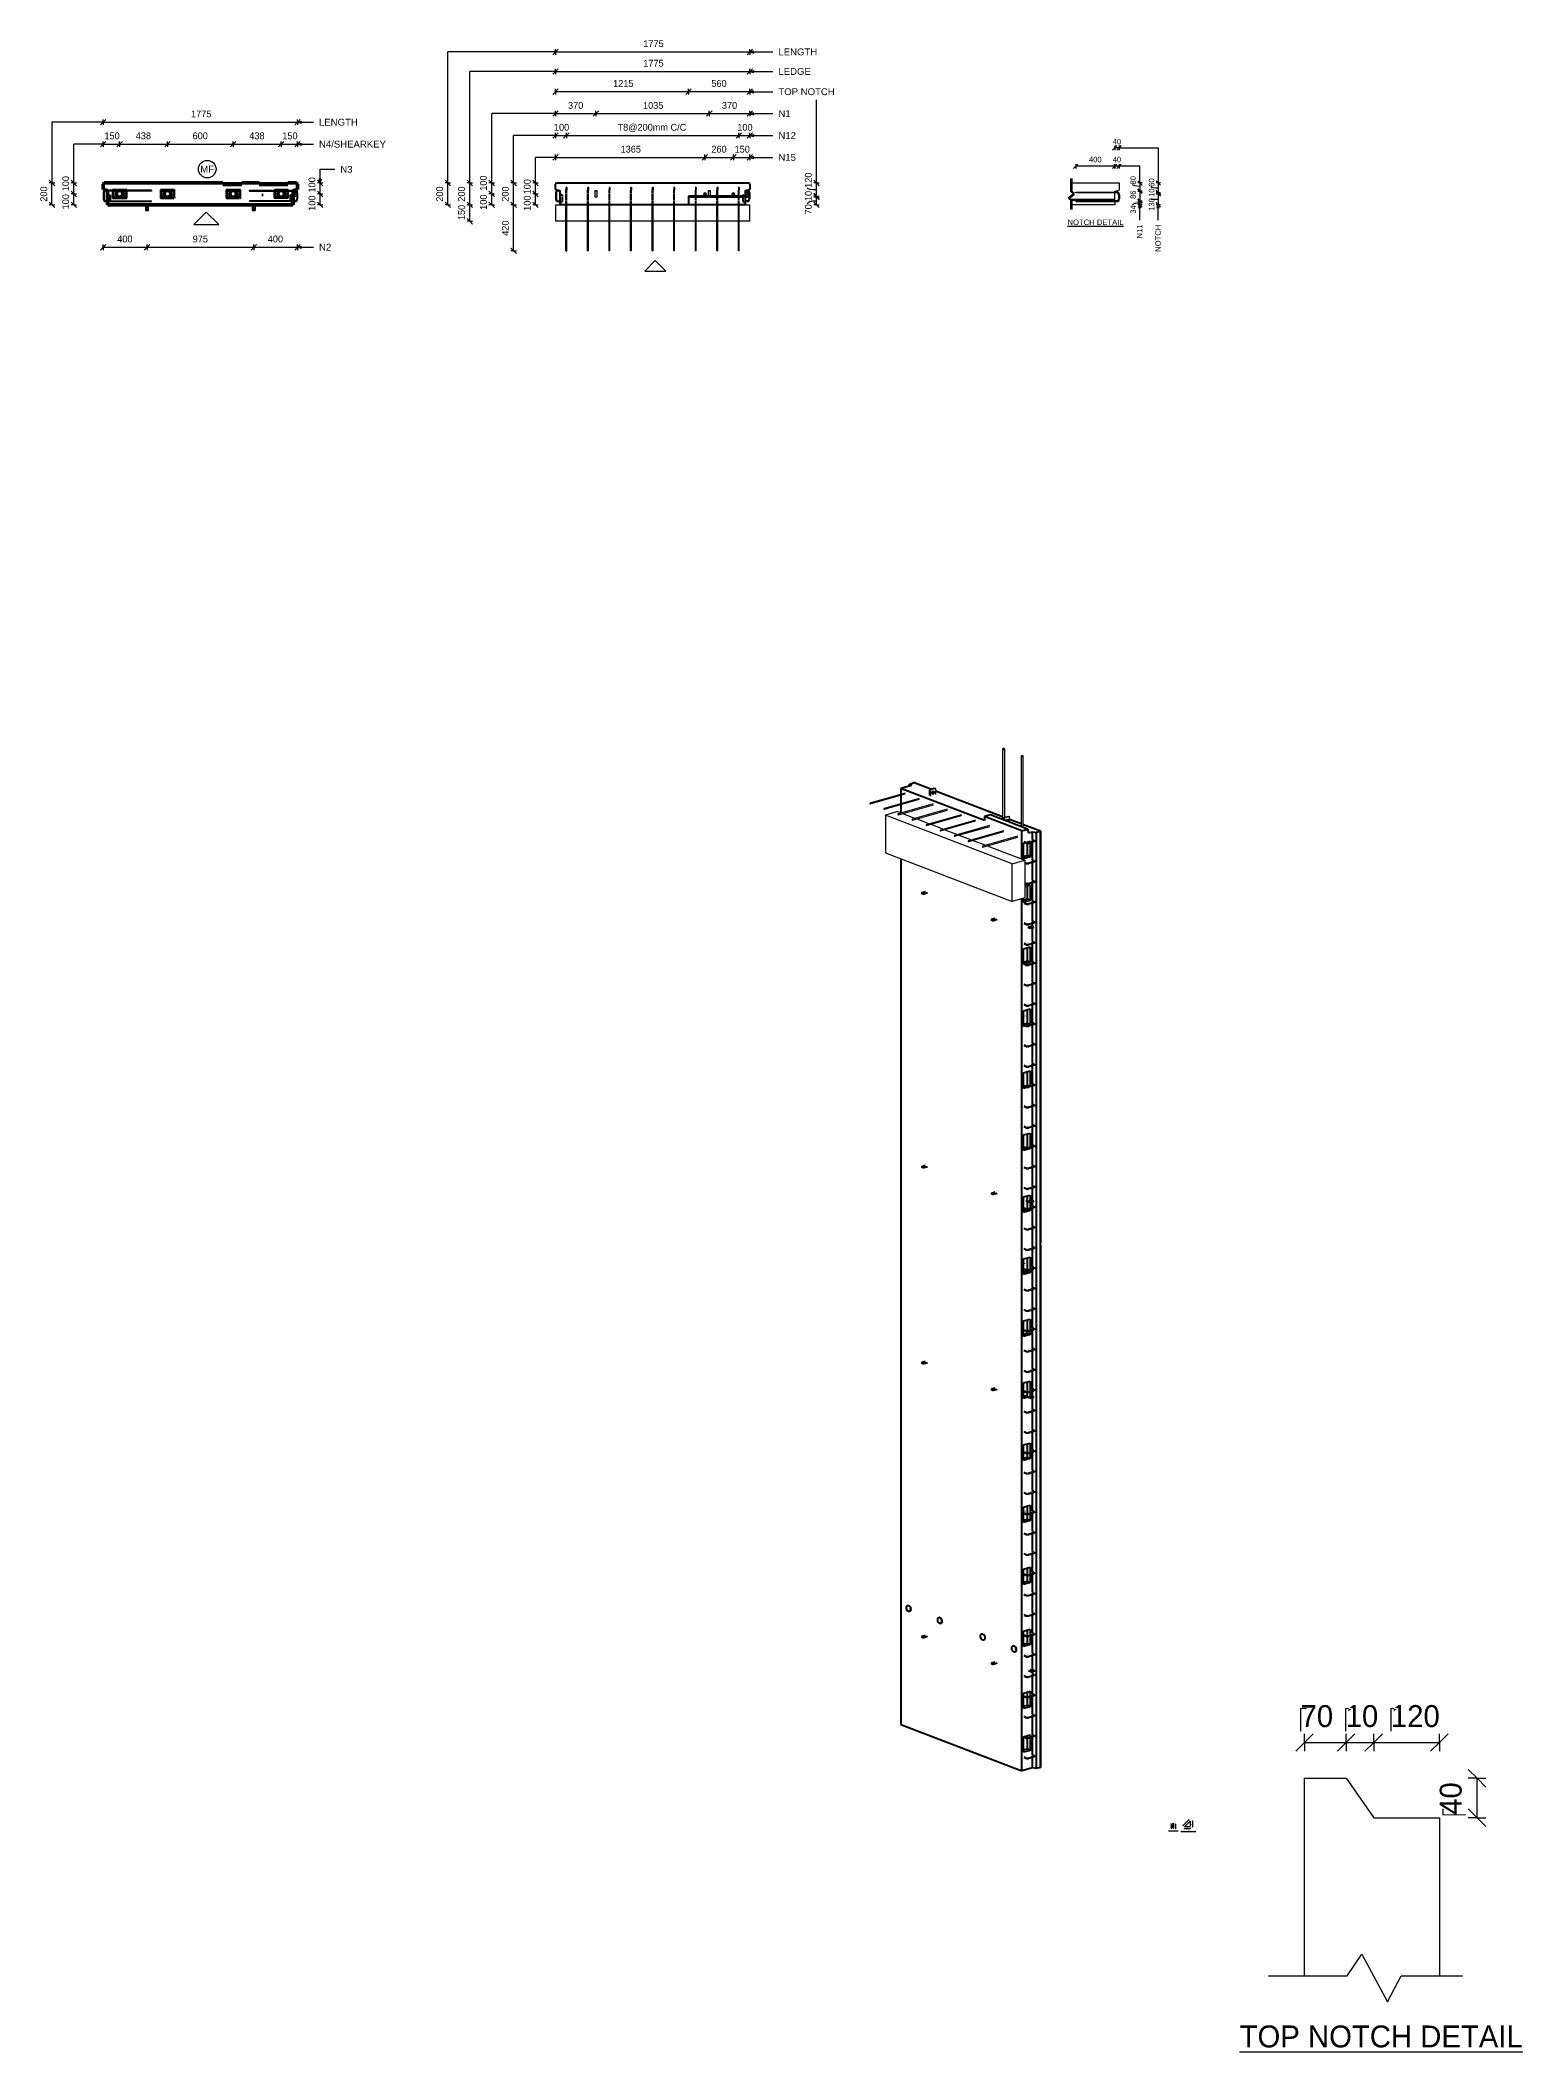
# Model space of a CAD drawing. Header units: millimetres. Extents: x -6666 to 6873, y 1067 to 19439.
import ezdxf

# ---------------------------------------------------------------- set-up
doc = ezdxf.new("R2010")
doc.units = ezdxf.units.MM
doc.linetypes.add('Dash', pattern=[6.36, 3.18, -3.18])
for name, color, linetype, lineweight in [('A-ANNO-DIMS', 211, 'Continuous', 9), ('A-ANNO-DIMS-2', 211, 'Continuous', 9), ('A-ANNO-DIMS-25', 211, 'Continuous', 9), ('A-ANNO-DIMS-3', 211, 'Continuous', 9), ('A-ANNO-DIMS-80', 211, 'Continuous', 9), ('A-DETL', 90, 'Continuous', 18), ('A-DETL-THIN', 151, 'Continuous', 18), ('A-GENM', 13, 'Continuous', 18), ('A-WALL', 113, 'Continuous', 25), ('A-WALL-HDLN', 110, 'Dash', 25), ('G-ANNO-TEXT', 231, 'Continuous', 9), ('S-BEAM', 12, 'Continuous', 18), ('S-BEAM-HDLN', 1, 'Dash', 18), ('S-RBAR', 171, 'Continuous', 18)]:
    doc.layers.add(name, color=color, linetype=linetype, lineweight=lineweight)
doc.styles.add('Arial', font='arial.ttf', dxfattribs={"height": 62.5})
doc.styles.add('Arial_1', font='arial.ttf', dxfattribs={"height": 50})
doc.styles.add('Arial_2', font='arial.ttf', dxfattribs={"height": 5})
doc.styles.add('Arial_3', font='arial.ttf', dxfattribs={"height": 7.5})
doc.styles.add('Nirmala UI Semilight', font='NirmalaS.ttf', dxfattribs={"height": 62.5})
doc.styles.add('Nirmala UI Semilight_1', font='NirmalaS.ttf', dxfattribs={"height": 50})
doc.styles.add('Nirmala UI Semilight_2', font='NirmalaS.ttf', dxfattribs={"height": 5})
doc.styles.add('Nirmala UI Semilight_3', font='NirmalaS.ttf', dxfattribs={"height": 7.5})
doc.styles.add('Nirmala UI Semilight_4', font='NirmalaS.ttf', dxfattribs={"height": 200})
doc.styles.add('Nirmala UI Semilight_5', font='NirmalaS.ttf', dxfattribs={"height": 200})
doc.dimstyles.new('Arrow_Filled_-_2_5_NI_UI', dxfattribs={"dimscale": 304.8, "dimtxt": 65.460247, "dimasz": 0.164042, "dimexe": 0.082021, "dimexo": 0.0625, "dimgap": 0.082021, "dimtad": 1, "dimdec": 0, "dimzin": 0, "dimdsep": 46, "dimtxsty": 'Nirmala UI Semilight', "dimblk1": 'OBLIQUE', "dimblk2": 'OBLIQUE', "dimsah": 1, "dimcen": 0.09, "dimazin": 0, "dimtfac": 1, "dimtdec": 4, "dimtix": 1, "dimtmove": 0, "dimatfit": 3, "dimfxl": 0.082021, "dimfxlon": 1, "dimtvp": 1, "dimtolj": 1, "dimtzin": 0, "dimarcsym": 2})
doc.dimstyles.new('Arrow_Filled_-_2_5_NI_UI_1', dxfattribs={"dimscale": 304.8, "dimtxt": 65.460247, "dimasz": 0.164042, "dimexe": 0.082021, "dimexo": 0.0625, "dimgap": 0.082021, "dimtad": 1, "dimdec": 0, "dimzin": 0, "dimdsep": 46, "dimtxsty": 'Nirmala UI Semilight', "dimblk1": 'OBLIQUE', "dimblk2": 'OBLIQUE', "dimsah": 1, "dimcen": 0.09, "dimazin": 0, "dimtfac": 1, "dimtdec": 4, "dimtix": 1, "dimtmove": 2, "dimatfit": 3, "dimfxl": 0.082021, "dimfxlon": 1, "dimtvp": 1, "dimtolj": 1, "dimtzin": 0, "dimarcsym": 2})
doc.dimstyles.new('Arrow_Filled_-_2_5_NI_UI_2', dxfattribs={"dimscale": 304.8, "dimtxt": 65.460247, "dimasz": 0.164042, "dimexe": 0.082021, "dimexo": 0.0625, "dimgap": 0.082021, "dimtad": 1, "dimdec": 0, "dimzin": 0, "dimdsep": 46, "dimtxsty": 'Nirmala UI Semilight', "dimblk1": 'OBLIQUE', "dimblk2": 'OBLIQUE', "dimsah": 1, "dimcen": 0.09, "dimazin": 0, "dimtfac": 1, "dimtdec": 4, "dimtix": 1, "dimtmove": 1, "dimatfit": 3, "dimfxl": 0.082021, "dimfxlon": 1, "dimtvp": 1, "dimtolj": 1, "dimtzin": 0, "dimarcsym": 2})
doc.dimstyles.new('Arrow_Filled_-_2_5_NI_UI_3', dxfattribs={"dimscale": 304.8, "dimtxt": 5.23682, "dimasz": 0.013123, "dimexe": 0.006562, "dimexo": 0.0625, "dimgap": 0.006562, "dimtad": 1, "dimdec": 0, "dimzin": 0, "dimdsep": 46, "dimtxsty": 'Nirmala UI Semilight_2', "dimblk1": 'OBLIQUE', "dimblk2": 'OBLIQUE', "dimsah": 1, "dimcen": 0.09, "dimazin": 0, "dimtfac": 1, "dimtdec": 4, "dimtix": 1, "dimtmove": 0, "dimatfit": 3, "dimfxl": 0.006562, "dimfxlon": 1, "dimtvp": 1, "dimtolj": 1, "dimtzin": 0, "dimarcsym": 2})
doc.dimstyles.new('Arrow_Filled_-_2_5_NI_UI_4', dxfattribs={"dimscale": 304.8, "dimtxt": 7.85523, "dimasz": 0.019685, "dimexe": 0.009843, "dimexo": 0.0625, "dimgap": 0.009843, "dimtad": 1, "dimdec": 0, "dimzin": 0, "dimdsep": 46, "dimtxsty": 'Nirmala UI Semilight_3', "dimblk1": 'OBLIQUE', "dimblk2": 'OBLIQUE', "dimsah": 1, "dimcen": 0.09, "dimazin": 0, "dimtfac": 1, "dimtdec": 4, "dimtix": 1, "dimtmove": 0, "dimatfit": 3, "dimfxl": 0.009843, "dimfxlon": 1, "dimtvp": 1, "dimtolj": 1, "dimtzin": 0, "dimarcsym": 2})
doc.dimstyles.new('Arrow_Filled_-_2_5_NI_UI_5', dxfattribs={"dimscale": 304.8, "dimtxt": 209.472789, "dimasz": 0.524934, "dimexe": 0.262467, "dimexo": 0.0625, "dimgap": 0.262467, "dimtad": 1, "dimdec": 0, "dimzin": 0, "dimdsep": 46, "dimtxsty": 'Nirmala UI Semilight_4', "dimblk1": 'OBLIQUE', "dimblk2": 'OBLIQUE', "dimsah": 1, "dimcen": 0.09, "dimazin": 0, "dimtfac": 1, "dimtdec": 4, "dimtix": 1, "dimtmove": 2, "dimatfit": 3, "dimfxl": 0.262467, "dimfxlon": 1, "dimtvp": 1, "dimtolj": 1, "dimtzin": 0, "dimarcsym": 2})
doc.dimstyles.new('Arrow_Filled_-_2_5_NI_UI_6', dxfattribs={"dimscale": 304.8, "dimtxt": 209.472789, "dimasz": 0.524934, "dimexe": 0.262467, "dimexo": 0.0625, "dimgap": 0.262467, "dimtad": 1, "dimdec": 0, "dimzin": 0, "dimdsep": 46, "dimtxsty": 'Nirmala UI Semilight_4', "dimblk1": 'OBLIQUE', "dimblk2": 'OBLIQUE', "dimsah": 1, "dimcen": 0.09, "dimazin": 0, "dimtfac": 1, "dimtdec": 4, "dimtix": 1, "dimtmove": 0, "dimatfit": 3, "dimfxl": 0.262467, "dimfxlon": 1, "dimtvp": 1, "dimtolj": 1, "dimtzin": 0, "dimarcsym": 2})

msp = doc.modelspace()

# ---------------------------------------------------------------- texts
at = {"layer": 'G-ANNO-TEXT', "color": 7, "attachment_point": 1}
for s, insert, char_height, width, style in [('LENGTH', (75.2, 19363.5), 62.5, 428.903, 'Arial'), ('LEDGE', (75.2, 19185.1), 62.5, 356.751, 'Arial'), ('TOP NOTCH', (75.2, 19000.1), 62.5, 625.316, 'Arial'), ('N1', (75.2, 18800.1), 62.5, 134.283, 'Arial'), ('LENGTH', (-4120.3, 18721.6), 62.5, 428.903, 'Arial'), ('N12', (75.2, 18600.1), 62.5, 192.405, 'Arial'), ('N4/SHEARKEY', (-4120.3, 18521.3), 62.5, 737.552, 'Arial'), ('N15', (75.2, 18400.1), 62.5, 192.405, 'Arial'), ('400', (2911.4, 18374.4), 50, 136.287, 'Nirmala UI Semilight_1'), ('40', (3128, 18538), 50, 91.392, 'Nirmala UI Semilight_1'), ('40', (3128, 18374.4), 50, 91.392, 'Nirmala UI Semilight_1'), ('MF', (-5204.7, 18293), 62.5, 150.316, 'Arial'), ('N3', (-3925.8, 18291.1), 62.5, 134.283, 'Arial'), ('\\LNOTCH DETAIL', (2715.7, 17801.3), 50, 622.11, 'Arial_1'), ('N2', (-4120.3, 17579.9), 62.5, 134.283, 'Arial'), ('\\LTYPICAL GROOVE DETAIL', (3637.3, 3090.7), 5, 106.785, 'Arial_2'), ('\\LTYPICAL CHAMFER DETAIL', (3750.8, 3087.5), 7.5, 166.911, 'Arial_3'), ('\\LTOP NOTCH DETAIL', (4287.8, 1307.2), 200, 2975.864, 'Nirmala UI Semilight_5')]:
    msp.add_mtext(s, dxfattribs=dict(at, insert=insert, char_height=char_height, width=width, style=style))
at = {"layer": 'G-ANNO-TEXT', "color": 7, "char_height": 50, "attachment_point": 1, "rotation": 90}
for s, insert, width, style in [('80', (3289.6, 18120.9), 89.789, 'Nirmala UI Semilight_1'), ('86', (3289.6, 17989.8), 89.789, 'Nirmala UI Semilight_1'), ('60', (3457.9, 18100.5), 89.789, 'Nirmala UI Semilight_1'), ('10', (3457.9, 18008.1), 76.962, 'Nirmala UI Semilight_1'), ('34', (3289.6, 17854.6), 91.392, 'Nirmala UI Semilight_1'), ('130', (3457.9, 17881.7), 121.856, 'Nirmala UI Semilight_1'), ('N11', (3348.8, 17627.6), 153.924, 'Arial_1'), ('NOTCH', (3517.2, 17506), 301.435, 'Arial_1')]:
    msp.add_mtext(s, dxfattribs=dict(at, insert=insert, width=width, style=style))

# ---------------------------------------------------------------- blocks, each defined once
blk = doc.blocks.new('RR spread anchor face based - RR-SA-2_5-150-1726819-Elevation Top')
at = {"layer": 'A-GENM'}
for p, q in [((-5706, 17935), (-5706, 17890)), ((-5706, 17890), (-5704, 17885)), ((-5704, 17885), (-5679, 17885)), ((-5698, 17901), (-5698, 17907)), ((-5684, 17907), (-5684, 17901)), ((-5679, 17885), (-5676, 17890)), ((-5676, 17890), (-5676, 17935))]:
    blk.add_line(p, q, dxfattribs=at)
for centre, start, end in [((-5691, 17907), 0, 180), ((-5691, 17901), 180, 0)]:
    blk.add_arc(centre, 7, start, end, dxfattribs=at)
blk = doc.blocks.new('RR spread anchor face based - RR-SA-4_0-320-1726835-Elevation Top')
at = {"layer": 'A-GENM'}
for p, q in [((-4636, 18035), (-4636, 18015)), ((-4635, 18035), (-4636, 18035)), ((-4636, 18015), (-4635, 18015)), ((-4635, 18015), (-4635, 18035)), ((-4444, 18055), (-4488, 18055)), ((-4488, 18015), (-4444, 18015)), ((-4328, 18055), (-4356, 18055)), ((-4356, 18015), (-4324, 18015)), ((-4342, 18044), (-4338, 18044)), ((-4338, 18026), (-4342, 18026)), ((-4316, 18053), (-4318, 18054)), ((-4316, 18046), (-4316, 18053))]:
    blk.add_line(p, q, dxfattribs=at)
for centre, start, end in [((-4342, 18035), 90, 270), ((-4338, 18035), 270, 90)]:
    blk.add_arc(centre, 9, start, end, dxfattribs=at)
blk = doc.blocks.new('RR spread anchor face based - RR-SA-4_0-320-1726835-Elevation Top1')
at = {"layer": 'A-GENM'}
for p, q in [((-4324, 18045), (-4356, 18045)), ((-4356, 18005), (-4324, 18005)), ((-4342, 18034), (-4338, 18034)), ((-4338, 18016), (-4342, 18016))]:
    blk.add_line(p, q, dxfattribs=at)
for centre, start, end in [((-4342, 18025), 90, 270), ((-4338, 18025), 270, 90)]:
    blk.add_arc(centre, 9, start, end, dxfattribs=at)
blk = doc.blocks.new('RR spread anchor face based - RR-SA-7_5-260-1726841-Elevation Top1')
at = {"layer": 'A-GENM'}
for p, q in [((-5729, 18063), (-5729, 18066)), ((-5729, 18066), (-5713, 18066)), ((-5729, 18008), (-5729, 18063)), ((-5729, 18063), (-5713, 18063)), ((-5729, 18006), (-5729, 18008)), ((-5729, 18008), (-5713, 18008)), ((-5713, 18006), (-5729, 18006)), ((-5713, 18066), (-5713, 18063)), ((-5713, 18063), (-5713, 18008)), ((-5713, 18008), (-5713, 18006))]:
    blk.add_line(p, q, dxfattribs=at)
blk = doc.blocks.new('Rebar Bar - Part 1375585861-431004-3D Ortho')
at = {"layer": 'S-RBAR'}
blk.add_line((10690, 4760), (10690, 4740), dxfattribs=at)
blk = doc.blocks.new('Rebar Bar - Part 1375585861-V1-3D Ortho')
at = {"layer": 'S-RBAR'}
blk.add_line((10014, 5007), (10014, 5018), dxfattribs=at)
blk = doc.blocks.new('Rebar Bar - Part 776176355-431004-3D Ortho')
at = {"layer": 'S-RBAR'}
for points in [[(9708, 5118, 0), (9708, 5118, 0), (9708, 5118, 0), (9708, 5118, 0), (9708, 5118, 0), (9708, 5118, 0)], [(9708, 5118, 0), (9708, 5118, 0), (9708, 5118, 0)]]:
    blk.add_polyline3d(points, dxfattribs=at)
blk = doc.blocks.new('Rebar Bar - Part 1527173611-431004-3D Ortho')
at = {"layer": 'S-RBAR'}
for p, q in [((9733, 5107), (9721, 5111)), ((9722, 5102), (9731, 5099)), ((10018, 4998), (10007, 5002)), ((10008, 4993), (10017, 4989))]:
    blk.add_line(p, q, dxfattribs=at)
blk = doc.blocks.new('Rebar Bar - Part 776176355-V2-3D Ortho')
at = {"layer": 'S-RBAR'}
blk.add_polyline3d([(10774, 10528, 0), (10775, 10529, 0), (10777, 10529, 0), (10778, 10529, 0), (10779, 10530, 0), (10779, 10530, 0)], dxfattribs=at)
blk = doc.blocks.new('Rebar Bar - Part 1527173611-V3-3D Ortho')
at = {"layer": 'S-RBAR'}
for p, q in [((10695, 4738), (10684, 4743)), ((10685, 4733), (10694, 4730))]:
    blk.add_line(p, q, dxfattribs=at)
blk = doc.blocks.new('RR spread anchor face based - RR-SA-2_5-150-1726819-3D Ortho')
at = {"layer": 'A-GENM'}
for p, q in [((9832, 11655), (9830, 11653)), ((9830, 11653), (9847, 11647)), ((9830, 11653), (9830, 11644)), ((9847, 11638), (9830, 11644)), ((9866, 11665), (9832, 11655)), ((9846, 11655), (9850, 11656)), ((9847, 11647), (9852, 11647)), ((9847, 11647), (9847, 11638)), ((9852, 11638), (9847, 11638)), ((9852, 11647), (9886, 11657)), ((9886, 11648), (9852, 11638)), ((9852, 11647), (9852, 11638)), ((9859, 11653), (9855, 11652))]:
    blk.add_line(p, q, dxfattribs=at)
for points in [[(9855, 11652, 0), (9853, 11651, 0), (9851, 11651, 0), (9850, 11651, 0), (9848, 11651, 0), (9846, 11652, 0), (9845, 11652, 0), (9844, 11652, 0), (9843, 11653, 0), (9843, 11654, 0), (9844, 11654, 0), (9844, 11655, 0), (9846, 11655, 0)], [(9850, 11656, 0), (9852, 11657, 0), (9853, 11657, 0), (9855, 11657, 0), (9857, 11657, 0), (9859, 11657, 0), (9860, 11656, 0), (9861, 11656, 0), (9862, 11655, 0)], [(9862, 11655, 0), (9861, 11654, 0), (9860, 11653, 0), (9859, 11653, 0)]]:
    blk.add_polyline3d(points, dxfattribs=at)
blk = doc.blocks.new('Rebar Bar - Part 3166313199-431004-3D Ortho')
at = {"layer": 'S-RBAR'}
for p, q in [((10838, 12133), (10855, 12126)), ((10858, 12134), (10841, 12140))]:
    blk.add_line(p, q, dxfattribs=at)
blk = doc.blocks.new('Rebar Bar - Part 2227165887-431004-3D Ortho')
at = {"layer": 'S-RBAR'}
for points in [[(10857, 12126, 0), (10857, 12126, 0), (10857, 12126, 0), (10857, 12126, 0), (10857, 12126, 0), (10857, 12126, 0), (10857, 12126, 0), (10857, 12126, 0), (10856, 12126, 0), (10856, 12125, 0), (10856, 12125, 0), (10855, 12125, 0), (10855, 12125, 0), (10854, 12125, 0), (10854, 12125, 0), (10853, 12125, 0), (10853, 12124, 0)], [(10858, 12134, 0), (10858, 12133, 0), (10859, 12133, 0), (10860, 12133, 0), (10860, 12133, 0), (10861, 12132, 0), (10861, 12132, 0), (10862, 12132, 0), (10862, 12131, 0), (10863, 12131, 0), (10863, 12130, 0), (10864, 12130, 0), (10864, 12129, 0), (10864, 12129, 0), (10865, 12128, 0), (10865, 12128, 0), (10865, 12127, 0), (10865, 12126, 0), (10865, 12125, 0), (10865, 12125, 0), (10865, 12124, 0), (10865, 12123, 0), (10865, 12123, 0), (10864, 12122, 0), (10864, 12122, 0), (10863, 12121, 0), (10863, 12121, 0), (10863, 12120, 0), (10862, 12120, 0), (10862, 12119, 0), (10861, 12119, 0), (10860, 12119, 0), (10860, 12119, 0), (10859, 12118, 0), (10859, 12118, 0), (10858, 12118, 0), (10858, 12117, 0), (10857, 12117, 0), (10856, 12117, 0), (10856, 12117, 0), (10855, 12117, 0)], [(10856, 12126, 0), (10856, 12126, 0), (10856, 12126, 0), (10855, 12126, 0), (10855, 12126, 0)], [(10857, 12125, 0), (10857, 12125, 0), (10857, 12125, 0), (10857, 12125, 0), (10857, 12125, 0), (10857, 12125, 0)]]:
    blk.add_polyline3d(points, dxfattribs=at)
blk = doc.blocks.new('Rebar Bar - Part 3195156606-431004-3D Ortho')
at = {"layer": 'S-RBAR'}
for p, q in [((10853, 12124), (10811, 12112)), ((10813, 12105), (10855, 12117))]:
    blk.add_line(p, q, dxfattribs=at)
blk = doc.blocks.new('Rebar Bar - Part 2227165887-V4-3D Ortho')
at = {"layer": 'S-RBAR'}
for points in [[(10782, 12106, 0), (10783, 12105, 0), (10784, 12105, 0), (10784, 12105, 0), (10785, 12105, 0), (10786, 12104, 0), (10786, 12104, 0), (10787, 12104, 0), (10788, 12104, 0), (10789, 12104, 0), (10789, 12104, 0), (10790, 12104, 0), (10791, 12103, 0), (10792, 12103, 0), (10793, 12103, 0), (10793, 12103, 0), (10794, 12103, 0), (10795, 12103, 0), (10796, 12103, 0), (10797, 12103, 0), (10798, 12103, 0), (10798, 12103, 0), (10799, 12103, 0), (10800, 12103, 0), (10801, 12103, 0), (10802, 12103, 0), (10803, 12103, 0), (10803, 12103, 0), (10804, 12103, 0), (10805, 12103, 0), (10806, 12103, 0), (10807, 12103, 0), (10808, 12104, 0), (10808, 12104, 0), (10809, 12104, 0), (10810, 12104, 0), (10811, 12104, 0), (10811, 12104, 0), (10812, 12104, 0), (10813, 12105, 0), (10813, 12105, 0)], [(10785, 12113, 0), (10786, 12113, 0), (10786, 12113, 0), (10786, 12113, 0), (10787, 12112, 0), (10788, 12112, 0), (10788, 12112, 0), (10789, 12112, 0), (10789, 12112, 0), (10790, 12112, 0), (10791, 12112, 0), (10791, 12111, 0), (10792, 12111, 0), (10793, 12111, 0), (10793, 12111, 0), (10794, 12111, 0), (10795, 12111, 0), (10795, 12111, 0), (10796, 12111, 0), (10797, 12111, 0), (10798, 12111, 0), (10798, 12111, 0), (10799, 12111, 0), (10800, 12111, 0), (10801, 12111, 0), (10801, 12111, 0), (10802, 12111, 0), (10803, 12111, 0), (10804, 12111, 0), (10804, 12111, 0), (10805, 12111, 0), (10806, 12111, 0), (10806, 12111, 0), (10807, 12112, 0), (10808, 12112, 0), (10808, 12112, 0), (10809, 12112, 0), (10810, 12112, 0), (10810, 12112, 0), (10811, 12112, 0), (10811, 12112, 0)]]:
    blk.add_polyline3d(points, dxfattribs=at)
blk = doc.blocks.new('Rebar Bar - Part 3131074535-431004-3D Ortho')
at = {"layer": 'S-RBAR'}
for p, q in [((10765, 12112), (10782, 12106)), ((10785, 12113), (10768, 12120))]:
    blk.add_line(p, q, dxfattribs=at)
blk = doc.blocks.new('Rebar Bar - Part 3131074535-V5-3D Ortho')
at = {"layer": 'S-RBAR'}
for p, q in [((10785, 11927), (10774, 11932)), ((10774, 11923), (10782, 11920))]:
    blk.add_line(p, q, dxfattribs=at)
blk = doc.blocks.new('Rebar Bar - Part 3131074535-V6-3D Ortho')
at = {"layer": 'S-RBAR'}
for p, q in [((10785, 10998), (10763, 11007)), ((10765, 10998), (10782, 10991))]:
    blk.add_line(p, q, dxfattribs=at)
blk = doc.blocks.new('Rebar Bar - Part 3131074535-V7-3D Ortho')
at = {"layer": 'S-RBAR'}
for p, q in [((10765, 10812), (10782, 10805)), ((10785, 10813), (10768, 10819))]:
    blk.add_line(p, q, dxfattribs=at)
blk = doc.blocks.new('Rebar Bar - Part 3131074535-V8-3D Ortho')
at = {"layer": 'S-RBAR'}
for p, q in [((10785, 10441), (10763, 10450)), ((10763, 10441), (10782, 10434))]:
    blk.add_line(p, q, dxfattribs=at)
blk = doc.blocks.new('Rebar Bar - Part 3166313199-V9-3D Ortho')
at = {"layer": 'S-RBAR'}
for p, q in [((10838, 10089), (10855, 10083)), ((10858, 10090), (10841, 10097))]:
    blk.add_line(p, q, dxfattribs=at)
blk = doc.blocks.new('Rebar Bar - Part 3131074535-V10-3D Ortho')
at = {"layer": 'S-RBAR'}
for p, q in [((10785, 9884), (10763, 9892)), ((10763, 9884), (10782, 9876))]:
    blk.add_line(p, q, dxfattribs=at)
blk = doc.blocks.new('Rebar Bar - Part 3131074535-V11-3D Ortho')
at = {"layer": 'S-RBAR'}
for p, q in [((10785, 9327), (10763, 9335)), ((10763, 9327), (10782, 9319))]:
    blk.add_line(p, q, dxfattribs=at)
blk = doc.blocks.new('Rebar Bar - Part 2227165887-V12-3D Ortho')
at = {"layer": 'S-RBAR'}
for points in [[(10857, 5068, 0), (10857, 5068, 0), (10857, 5067, 0), (10857, 5067, 0), (10857, 5067, 0), (10857, 5067, 0), (10857, 5067, 0), (10857, 5067, 0), (10856, 5067, 0), (10856, 5067, 0), (10856, 5066, 0), (10855, 5066, 0), (10855, 5066, 0), (10854, 5066, 0), (10854, 5066, 0), (10853, 5066, 0), (10853, 5066, 0)], [(10858, 5075, 0), (10858, 5075, 0), (10859, 5074, 0), (10860, 5074, 0), (10860, 5074, 0), (10861, 5073, 0), (10861, 5073, 0), (10862, 5073, 0), (10862, 5072, 0), (10863, 5072, 0), (10863, 5072, 0), (10864, 5071, 0), (10864, 5071, 0), (10864, 5070, 0), (10865, 5069, 0), (10865, 5069, 0), (10865, 5068, 0), (10865, 5067, 0), (10865, 5067, 0), (10865, 5066, 0), (10865, 5065, 0), (10865, 5064, 0), (10865, 5064, 0), (10864, 5063, 0), (10864, 5063, 0), (10863, 5062, 0), (10863, 5062, 0), (10863, 5061, 0), (10862, 5061, 0), (10862, 5061, 0), (10861, 5060, 0), (10860, 5060, 0), (10860, 5060, 0), (10859, 5059, 0), (10859, 5059, 0), (10858, 5059, 0), (10858, 5059, 0), (10857, 5058, 0), (10856, 5058, 0), (10856, 5058, 0), (10855, 5058, 0)], [(10856, 5067, 0), (10856, 5067, 0), (10856, 5067, 0), (10855, 5067, 0), (10855, 5067, 0)], [(10857, 5066, 0), (10857, 5066, 0), (10857, 5066, 0), (10857, 5066, 0), (10857, 5066, 0), (10857, 5066, 0)]]:
    blk.add_polyline3d(points, dxfattribs=at)
blk = doc.blocks.new('Rebar Bar - Part 3166313199-V13-3D Ortho')
at = {"layer": 'S-RBAR'}
for p, q in [((10838, 4888), (10855, 4882)), ((10858, 4889), (10841, 4896))]:
    blk.add_line(p, q, dxfattribs=at)
blk = doc.blocks.new('Rebar Bar - Part 3131074535-V14-3D Ortho')
at = {"layer": 'S-RBAR'}
for p, q in [((10763, 3940), (10782, 3932)), ((10785, 3940), (10768, 3946))]:
    blk.add_line(p, q, dxfattribs=at)
blk = doc.blocks.new('Rebar Bar - Part 3131074535-V15-3D Ortho')
at = {"layer": 'S-RBAR'}
for p, q in [((10765, 3753), (10782, 3746)), ((10785, 3754), (10768, 3760))]:
    blk.add_line(p, q, dxfattribs=at)
blk = doc.blocks.new('Rebar Bar - Part 813205917-431004-3D Ortho')
at = {"layer": 'S-RBAR'}
for p, q in [((10741, 12901), (10741, 12257)), ((10761, 12249), (10761, 12901))]:
    blk.add_line(p, q, dxfattribs=at)
for points in [[(10745, 12903, 0), (10743, 12903, 0), (10742, 12902, 0), (10741, 12901, 0), (10742, 12900, 0), (10742, 12899, 0), (10744, 12899, 0), (10746, 12898, 0), (10748, 12898, 0), (10751, 12897, 0), (10753, 12897, 0), (10756, 12898, 0), (10758, 12898, 0)], [(10758, 12898, 0), (10760, 12899, 0), (10761, 12900, 0), (10761, 12900, 0), (10761, 12901, 0), (10760, 12902, 0), (10759, 12903, 0), (10757, 12903, 0), (10755, 12904, 0), (10752, 12904, 0), (10750, 12904, 0), (10747, 12904, 0), (10745, 12903, 0)]]:
    blk.add_polyline3d(points, dxfattribs=at)
blk = doc.blocks.new('RR spread anchor face based - RR-SA-4_0-320-1726835-3D Ortho')
at = {"layer": 'A-GENM'}
for p, q in [((10801, 11343), (10823, 11334)), ((10823, 11323), (10801, 11332)), ((10820, 11341), (10818, 11342)), ((10823, 11334), (10828, 11334)), ((10823, 11323), (10823, 11334)), ((10828, 11322), (10823, 11323)), ((10828, 11334), (10855, 11341)), ((10828, 11334), (10828, 11322)), ((10855, 11330), (10828, 11322)), ((10854, 11343), (10831, 11352)), ((10831, 11346), (10834, 11345)), ((10855, 11341), (10854, 11343)), ((10855, 11341), (10855, 11330))]:
    blk.add_line(p, q, dxfattribs=at)
for points in [[(10818, 11342, 0), (10816, 11343, 0), (10816, 11343, 0), (10816, 11344, 0), (10816, 11345, 0), (10817, 11346, 0), (10819, 11346, 0), (10821, 11347, 0), (10823, 11347, 0), (10825, 11347, 0), (10828, 11347, 0), (10830, 11346, 0), (10831, 11346, 0)], [(10836, 11343, 0), (10836, 11342, 0), (10835, 11341, 0), (10833, 11341, 0), (10831, 11340, 0), (10829, 11340, 0), (10827, 11340, 0), (10824, 11340, 0), (10822, 11341, 0), (10820, 11341, 0)], [(10834, 11345, 0), (10835, 11344, 0), (10836, 11344, 0), (10836, 11343, 0)]]:
    blk.add_polyline3d(points, dxfattribs=at)
blk = doc.blocks.new('RR spread anchor face based - RR-SA-4_0-320-V16-3D Ortho')
at = {"layer": 'A-GENM'}
for p, q in [((10784, 8848), (10823, 8833)), ((10823, 8821), (10784, 8836)), ((10820, 8839), (10818, 8840)), ((10823, 8833), (10828, 8832)), ((10823, 8821), (10823, 8833)), ((10828, 8821), (10823, 8821)), ((10828, 8832), (10855, 8840)), ((10828, 8832), (10828, 8821)), ((10855, 8828), (10828, 8821)), ((10854, 8841), (10831, 8850)), ((10831, 8844), (10834, 8843)), ((10855, 8840), (10854, 8841)), ((10855, 8840), (10855, 8828))]:
    blk.add_line(p, q, dxfattribs=at)
for points in [[(10818, 8840, 0), (10816, 8841, 0), (10816, 8842, 0), (10816, 8843, 0), (10816, 8843, 0), (10817, 8844, 0), (10819, 8845, 0), (10821, 8845, 0), (10823, 8845, 0), (10825, 8845, 0), (10828, 8845, 0), (10830, 8845, 0), (10831, 8844, 0)], [(10836, 8841, 0), (10836, 8840, 0), (10835, 8840, 0), (10833, 8839, 0), (10831, 8839, 0), (10829, 8838, 0), (10827, 8838, 0), (10824, 8839, 0), (10822, 8839, 0), (10820, 8839, 0)], [(10834, 8843, 0), (10835, 8843, 0), (10836, 8842, 0), (10836, 8841, 0)]]:
    blk.add_polyline3d(points, dxfattribs=at)
blk = doc.blocks.new('RR spread anchor face based - RR-SA-4_0-320-V17-3D Ortho')
at = {"layer": 'A-GENM'}
for p, q in [((10787, 7058), (10823, 7044)), ((10823, 7033), (10801, 7041)), ((10820, 7051), (10818, 7052)), ((10823, 7044), (10828, 7043)), ((10823, 7033), (10823, 7044)), ((10828, 7032), (10823, 7033)), ((10828, 7043), (10855, 7051)), ((10828, 7043), (10828, 7032)), ((10855, 7039), (10828, 7032)), ((10854, 7052), (10831, 7061)), ((10831, 7055), (10834, 7054)), ((10855, 7051), (10854, 7052)), ((10855, 7051), (10855, 7039))]:
    blk.add_line(p, q, dxfattribs=at)
for points in [[(10818, 7052, 0), (10816, 7052, 0), (10816, 7053, 0), (10816, 7054, 0), (10816, 7054, 0), (10817, 7055, 0), (10819, 7056, 0), (10821, 7056, 0), (10823, 7056, 0), (10825, 7056, 0), (10828, 7056, 0), (10830, 7056, 0), (10831, 7055, 0)], [(10836, 7052, 0), (10836, 7052, 0), (10835, 7051, 0), (10833, 7050, 0), (10831, 7050, 0), (10829, 7050, 0), (10827, 7050, 0), (10824, 7050, 0), (10822, 7050, 0), (10820, 7051, 0)], [(10834, 7054, 0), (10835, 7054, 0), (10836, 7053, 0), (10836, 7052, 0)]]:
    blk.add_polyline3d(points, dxfattribs=at)
blk = doc.blocks.new('Rebar Bar - Part 1982606284-431004-3D Ortho')
at = {"layer": 'S-RBAR'}
for p, q in [((9681, 12562), (9361, 12472)), ((9363, 12464), (9683, 12555))]:
    blk.add_line(p, q, dxfattribs=at)
for points in [[(9365, 12467, 0), (9365, 12468, 0), (9365, 12469, 0), (9364, 12470, 0), (9364, 12470, 0), (9363, 12471, 0), (9362, 12471, 0), (9362, 12472, 0), (9361, 12471, 0), (9360, 12471, 0), (9360, 12470, 0), (9360, 12470, 0), (9360, 12469, 0)], [(9360, 12469, 0), (9360, 12468, 0), (9360, 12467, 0), (9360, 12466, 0), (9361, 12465, 0), (9362, 12464, 0), (9362, 12464, 0), (9363, 12464, 0), (9364, 12464, 0), (9364, 12464, 0), (9365, 12465, 0), (9365, 12466, 0), (9365, 12467, 0)]]:
    blk.add_polyline3d(points, dxfattribs=at)
blk = doc.blocks.new('Rebar Bar - Part 1982606284-V18-3D Ortho')
at = {"layer": 'S-RBAR'}
for p, q in [((9810, 12513), (9490, 12422)), ((9492, 12415), (9812, 12506))]:
    blk.add_line(p, q, dxfattribs=at)
for points in [[(9493, 12417, 0), (9493, 12418, 0), (9493, 12419, 0), (9493, 12420, 0), (9492, 12421, 0), (9491, 12422, 0), (9491, 12422, 0), (9490, 12422, 0), (9489, 12422, 0), (9489, 12422, 0), (9488, 12421, 0), (9488, 12420, 0), (9488, 12419, 0)], [(9488, 12419, 0), (9488, 12418, 0), (9488, 12417, 0), (9489, 12416, 0), (9489, 12416, 0), (9490, 12415, 0), (9491, 12415, 0), (9491, 12415, 0), (9492, 12415, 0), (9493, 12415, 0), (9493, 12416, 0), (9493, 12417, 0), (9493, 12417, 0)]]:
    blk.add_polyline3d(points, dxfattribs=at)
blk = doc.blocks.new('Rebar Bar - Part 1982606284-V19-3D Ortho')
at = {"layer": 'S-RBAR'}
for p, q in [((10066, 12415), (9747, 12324)), ((9749, 12316), (10069, 12407))]:
    blk.add_line(p, q, dxfattribs=at)
for points in [[(9750, 12319, 0), (9750, 12320, 0), (9750, 12321, 0), (9750, 12322, 0), (9749, 12323, 0), (9748, 12323, 0), (9748, 12324, 0), (9747, 12324, 0), (9746, 12324, 0), (9746, 12323, 0), (9745, 12323, 0), (9745, 12322, 0), (9745, 12321, 0)], [(9745, 12321, 0), (9745, 12320, 0), (9745, 12319, 0), (9746, 12318, 0), (9746, 12317, 0), (9747, 12317, 0), (9748, 12316, 0), (9748, 12316, 0), (9749, 12316, 0), (9750, 12317, 0), (9750, 12317, 0), (9750, 12318, 0), (9750, 12319, 0)]]:
    blk.add_polyline3d(points, dxfattribs=at)
blk = doc.blocks.new('Rebar Bar - Part 1982606284-V20-3D Ortho')
at = {"layer": 'S-RBAR'}
for p, q in [((10452, 12267), (10132, 12176)), ((10134, 12169), (10454, 12259))]:
    blk.add_line(p, q, dxfattribs=at)
for points in [[(10136, 12171, 0), (10136, 12172, 0), (10135, 12173, 0), (10135, 12174, 0), (10134, 12175, 0), (10134, 12176, 0), (10133, 12176, 0), (10132, 12176, 0), (10132, 12176, 0), (10131, 12176, 0), (10131, 12175, 0), (10131, 12174, 0), (10131, 12173, 0)], [(10131, 12173, 0), (10131, 12172, 0), (10131, 12171, 0), (10131, 12170, 0), (10132, 12170, 0), (10132, 12169, 0), (10133, 12169, 0), (10134, 12168, 0), (10134, 12169, 0), (10135, 12169, 0), (10135, 12170, 0), (10136, 12170, 0), (10136, 12171, 0)]]:
    blk.add_polyline3d(points, dxfattribs=at)
blk = doc.blocks.new('Rebar Bar - Part 3145980499-431004-3D Ortho')
at = {"layer": 'S-RBAR'}
for p, q in [((10572, 12966), (10572, 12322)), ((10592, 12343), (10592, 12966))]:
    blk.add_line(p, q, dxfattribs=at)
for points in [[(10575, 12968, 0), (10574, 12968, 0), (10572, 12967, 0), (10572, 12966, 0), (10572, 12965, 0), (10573, 12964, 0), (10574, 12964, 0), (10576, 12963, 0), (10578, 12963, 0), (10581, 12962, 0), (10584, 12962, 0), (10586, 12963, 0), (10588, 12963, 0)], [(10588, 12963, 0), (10590, 12964, 0), (10591, 12965, 0), (10592, 12965, 0), (10592, 12966, 0), (10591, 12967, 0), (10589, 12968, 0), (10587, 12968, 0), (10585, 12969, 0), (10583, 12969, 0), (10580, 12969, 0), (10577, 12969, 0), (10575, 12968, 0)]]:
    blk.add_polyline3d(points, dxfattribs=at)
blk = doc.blocks.new('RR spread anchor face based - RR-SA-7_5-260-1726841-3D Ortho')
at = {"layer": 'A-GENM'}
for p, q in [((9905, 12593), (9907, 12598)), ((9905, 12540), (9905, 12593)), ((9915, 12589), (9905, 12593)), ((9907, 12598), (9948, 12610)), ((9907, 12598), (9917, 12594)), ((9917, 12594), (9915, 12589)), ((9915, 12589), (9915, 12536)), ((9959, 12606), (9917, 12594)), ((9928, 12562), (9928, 12566)), ((9937, 12572), (9937, 12576)), ((9948, 12610), (9959, 12606)), ((9948, 12572), (9948, 12568)), ((9961, 12602), (9959, 12606)), ((9961, 12549), (9961, 12602))]:
    blk.add_line(p, q, dxfattribs=at)
for points in [[(9928, 12566, 0), (9928, 12569, 0), (9929, 12572, 0), (9931, 12575, 0), (9933, 12578, 0), (9935, 12580, 0), (9938, 12581, 0), (9940, 12581, 0), (9943, 12581, 0), (9945, 12579, 0), (9946, 12577, 0), (9947, 12575, 0), (9948, 12572, 0)], [(9933, 12553, 0), (9931, 12554, 0), (9929, 12556, 0), (9928, 12559, 0), (9928, 12562, 0)], [(9929, 12557, 0), (9930, 12558, 0), (9932, 12560, 0), (9934, 12562, 0), (9936, 12565, 0), (9937, 12568, 0), (9937, 12572, 0)], [(9948, 12568, 0), (9947, 12564, 0), (9946, 12561, 0), (9945, 12558, 0), (9943, 12556, 0), (9940, 12554, 0), (9938, 12553, 0), (9935, 12552, 0), (9933, 12553, 0)], [(9937, 12576, 0), (9937, 12579, 0), (9936, 12580, 0)]]:
    blk.add_polyline3d(points, dxfattribs=at)
blk = doc.blocks.new('RR spread anchor face based - RR-SA-7_5-260-V21-3D Ortho')
at = {"layer": 'A-GENM'}
for p, q in [((10580, 12334), (10582, 12340)), ((10580, 12319), (10580, 12334)), ((10590, 12330), (10580, 12334)), ((10582, 12340), (10624, 12352)), ((10582, 12340), (10592, 12336)), ((10592, 12336), (10590, 12330)), ((10590, 12330), (10590, 12315)), ((10634, 12348), (10592, 12336)), ((10613, 12313), (10613, 12317)), ((10623, 12313), (10623, 12309)), ((10624, 12352), (10634, 12348)), ((10636, 12343), (10634, 12348)), ((10636, 12297), (10636, 12343))]:
    blk.add_line(p, q, dxfattribs=at)
for points in [[(10604, 12310, 0), (10604, 12310, 0), (10605, 12314, 0), (10606, 12317, 0), (10608, 12319, 0), (10611, 12321, 0), (10613, 12322, 0), (10616, 12323, 0), (10618, 12322, 0), (10620, 12321, 0), (10622, 12319, 0), (10623, 12316, 0), (10623, 12313, 0)], [(10611, 12307, 0), (10612, 12310, 0), (10613, 12313, 0)], [(10613, 12317, 0), (10612, 12320, 0), (10612, 12322, 0)], [(10623, 12309, 0), (10623, 12306, 0), (10622, 12303, 0)]]:
    blk.add_polyline3d(points, dxfattribs=at)
blk = doc.blocks.new('DIMBLOCK1-Elevation Top')
at = {"layer": 'A-ANNO-DIMS-25'}
for p, q in [((-6091, 18690), (-6116, 18665)), ((-6091, 18690), (-6066, 18715)), ((-6091, 18690), (-6091, 18715)), ((-6091, 18690), (-4316, 18690)), ((-6091, 18690), (-6091, 18665)), ((-4316, 18690), (-4341, 18665)), ((-4316, 18690), (-4291, 18715)), ((-4316, 18690), (-4316, 18715)), ((-4316, 18690), (-4316, 18665))]:
    blk.add_line(p, q, dxfattribs=at)
at = {"layer": 'A-ANNO-DIMS-25', "color": 0, "insert": (-5289, 18797), "char_height": 62.5, "width": 205.66, "attachment_point": 1, "line_spacing_factor": 1.142579, "style": 'Nirmala UI Semilight'}
blk.add_mtext('1775', dxfattribs=at)
blk = doc.blocks.new('_Oblique')
at = {"color": 0, "linetype": 'ByBlock', "lineweight": -2}
blk.add_line((-0.5, -0.5), (0.5, 0.5), dxfattribs=at)
blk = doc.blocks.new('DIMBLOCK2-Elevation Top')
at = {"layer": 'A-ANNO-DIMS-25'}
for p, q in [((-6091, 18490), (-6116, 18465)), ((-6091, 18490), (-6066, 18515)), ((-6091, 18490), (-6091, 18515)), ((-6091, 18490), (-5941, 18490)), ((-6091, 18490), (-6091, 18465)), ((-5941, 18490), (-5966, 18465)), ((-5941, 18490), (-5916, 18515)), ((-5941, 18490), (-5941, 18515)), ((-5941, 18490), (-5941, 18465))]:
    blk.add_line(p, q, dxfattribs=at)
at = {"layer": 'A-ANNO-DIMS-25', "color": 0, "insert": (-6080, 18597), "char_height": 62.5, "width": 154.25, "attachment_point": 1, "line_spacing_factor": 1.142579, "style": 'Nirmala UI Semilight'}
blk.add_mtext('150', dxfattribs=at)
blk = doc.blocks.new('DIMBLOCK3-Elevation Top')
at = {"layer": 'A-ANNO-DIMS-25'}
for p, q in [((-5941, 18490), (-5966, 18465)), ((-5941, 18490), (-5916, 18515)), ((-5941, 18490), (-5941, 18515)), ((-5941, 18490), (-5504, 18490)), ((-5941, 18490), (-5941, 18465)), ((-5504, 18490), (-5529, 18465)), ((-5504, 18490), (-5479, 18515)), ((-5504, 18490), (-5504, 18515)), ((-5504, 18490), (-5504, 18465))]:
    blk.add_line(p, q, dxfattribs=at)
at = {"layer": 'A-ANNO-DIMS-25', "color": 0, "insert": (-5794, 18597), "char_height": 62.5, "width": 172.82, "attachment_point": 1, "line_spacing_factor": 1.142579, "style": 'Nirmala UI Semilight'}
blk.add_mtext('438', dxfattribs=at)
blk = doc.blocks.new('DIMBLOCK4-Elevation Top')
at = {"layer": 'A-ANNO-DIMS-25'}
for p, q in [((-5504, 18490), (-5529, 18465)), ((-5504, 18490), (-5479, 18515)), ((-5504, 18490), (-5504, 18515)), ((-5504, 18490), (-4904, 18490)), ((-5504, 18490), (-5504, 18465)), ((-4904, 18490), (-4929, 18465)), ((-4904, 18490), (-4879, 18515)), ((-4904, 18490), (-4904, 18515)), ((-4904, 18490), (-4904, 18465))]:
    blk.add_line(p, q, dxfattribs=at)
at = {"layer": 'A-ANNO-DIMS-25', "color": 0, "insert": (-5275, 18597), "char_height": 62.5, "width": 171.39, "attachment_point": 1, "line_spacing_factor": 1.142579, "style": 'Nirmala UI Semilight'}
blk.add_mtext('600', dxfattribs=at)
blk = doc.blocks.new('DIMBLOCK5-Elevation Top')
at = {"layer": 'A-ANNO-DIMS-25'}
for p, q in [((-4904, 18490), (-4929, 18465)), ((-4904, 18490), (-4879, 18515)), ((-4904, 18490), (-4904, 18515)), ((-4904, 18490), (-4466, 18490)), ((-4904, 18490), (-4904, 18465)), ((-4466, 18490), (-4491, 18465)), ((-4466, 18490), (-4441, 18515)), ((-4466, 18490), (-4466, 18515)), ((-4466, 18490), (-4466, 18465))]:
    blk.add_line(p, q, dxfattribs=at)
at = {"layer": 'A-ANNO-DIMS-25', "color": 0, "insert": (-4757, 18597), "char_height": 62.5, "width": 172.82, "attachment_point": 1, "line_spacing_factor": 1.142579, "style": 'Nirmala UI Semilight'}
blk.add_mtext('438', dxfattribs=at)
blk = doc.blocks.new('DIMBLOCK6-Elevation Top')
at = {"layer": 'A-ANNO-DIMS-25'}
for p, q in [((-4466, 18490), (-4491, 18465)), ((-4466, 18490), (-4441, 18515)), ((-4466, 18490), (-4466, 18515)), ((-4466, 18490), (-4316, 18490)), ((-4466, 18490), (-4466, 18465)), ((-4316, 18490), (-4341, 18465)), ((-4316, 18490), (-4291, 18515)), ((-4316, 18490), (-4316, 18515)), ((-4316, 18490), (-4316, 18465))]:
    blk.add_line(p, q, dxfattribs=at)
at = {"layer": 'A-ANNO-DIMS-25', "color": 0, "insert": (-4455, 18597), "char_height": 62.5, "width": 154.25, "attachment_point": 1, "line_spacing_factor": 1.142579, "style": 'Nirmala UI Semilight'}
blk.add_mtext('150', dxfattribs=at)
blk = doc.blocks.new('DIMBLOCK7-Elevation Top')
at = {"layer": 'A-ANNO-DIMS-25'}
for p, q in [((-6091, 17548), (-6116, 17523)), ((-6091, 17548), (-6066, 17573)), ((-6091, 17548), (-6091, 17573)), ((-6091, 17548), (-5691, 17548)), ((-6091, 17548), (-6091, 17523)), ((-5691, 17548), (-5716, 17523)), ((-5691, 17548), (-5666, 17573)), ((-5691, 17548), (-5691, 17573)), ((-5691, 17548), (-5691, 17523))]:
    blk.add_line(p, q, dxfattribs=at)
at = {"layer": 'A-ANNO-DIMS-25', "color": 0, "insert": (-5963, 17655), "char_height": 62.5, "width": 172.82, "attachment_point": 1, "line_spacing_factor": 1.142579, "style": 'Nirmala UI Semilight'}
blk.add_mtext('400', dxfattribs=at)
blk = doc.blocks.new('DIMBLOCK8-Elevation Top')
at = {"layer": 'A-ANNO-DIMS-25'}
for p, q in [((-5691, 17548), (-5716, 17523)), ((-5691, 17548), (-5666, 17573)), ((-5691, 17548), (-5691, 17573)), ((-5691, 17548), (-4716, 17548)), ((-5691, 17548), (-5691, 17523)), ((-4716, 17548), (-4741, 17523)), ((-4716, 17548), (-4691, 17573)), ((-4716, 17548), (-4716, 17573)), ((-4716, 17548), (-4716, 17523))]:
    blk.add_line(p, q, dxfattribs=at)
at = {"layer": 'A-ANNO-DIMS-25', "color": 0, "insert": (-5274, 17655), "char_height": 62.5, "width": 168.53, "attachment_point": 1, "line_spacing_factor": 1.142579, "style": 'Nirmala UI Semilight'}
blk.add_mtext('975', dxfattribs=at)
blk = doc.blocks.new('DIMBLOCK9-Elevation Top')
at = {"layer": 'A-ANNO-DIMS-25'}
for p, q in [((-4716, 17548), (-4741, 17523)), ((-4716, 17548), (-4691, 17573)), ((-4716, 17548), (-4716, 17573)), ((-4716, 17548), (-4316, 17548)), ((-4716, 17548), (-4716, 17523)), ((-4316, 17548), (-4341, 17523)), ((-4316, 17548), (-4291, 17573)), ((-4316, 17548), (-4316, 17573)), ((-4316, 17548), (-4316, 17523))]:
    blk.add_line(p, q, dxfattribs=at)
at = {"layer": 'A-ANNO-DIMS-25', "color": 0, "insert": (-4588, 17655), "char_height": 62.5, "width": 172.82, "attachment_point": 1, "line_spacing_factor": 1.142579, "style": 'Nirmala UI Semilight'}
blk.add_mtext('400', dxfattribs=at)
blk = doc.blocks.new('DIMBLOCK10-Elevation Top')
at = {"layer": 'A-ANNO-DIMS-25'}
for p, q in [((-4109, 18035), (-4134, 18060)), ((-4109, 18035), (-4134, 18035)), ((-4109, 17935), (-4109, 18035)), ((-4109, 18035), (-4084, 18010)), ((-4109, 18035), (-4084, 18035)), ((-4109, 17935), (-4134, 17960)), ((-4109, 17935), (-4134, 17935)), ((-4109, 17935), (-4084, 17910)), ((-4109, 17935), (-4084, 17935))]:
    blk.add_line(p, q, dxfattribs=at)
at = {"layer": 'A-ANNO-DIMS-25', "color": 0, "insert": (-4216, 17881), "char_height": 62.5, "width": 154.25, "attachment_point": 1, "rotation": 90, "line_spacing_factor": 1.142579, "style": 'Nirmala UI Semilight'}
blk.add_mtext('100', dxfattribs=at)
blk = doc.blocks.new('DIMBLOCK11-Elevation Top')
at = {"layer": 'A-ANNO-DIMS-25'}
for p, q in [((-4109, 18135), (-4134, 18160)), ((-4109, 18135), (-4134, 18135)), ((-4109, 18035), (-4134, 18060)), ((-4109, 18035), (-4134, 18035)), ((-4109, 18035), (-4109, 18135)), ((-4109, 18135), (-4084, 18110)), ((-4109, 18135), (-4084, 18135)), ((-4109, 18035), (-4084, 18010)), ((-4109, 18035), (-4084, 18035))]:
    blk.add_line(p, q, dxfattribs=at)
at = {"layer": 'A-ANNO-DIMS-25', "color": 0, "insert": (-4216, 18048), "char_height": 62.5, "width": 154.25, "attachment_point": 1, "rotation": 90, "line_spacing_factor": 1.142579, "style": 'Nirmala UI Semilight'}
blk.add_mtext('100', dxfattribs=at)
blk = doc.blocks.new('DIMBLOCK12-Elevation Top')
at = {"layer": 'A-ANNO-DIMS-25'}
for p, q in [((-6559, 18135), (-6584, 18160)), ((-6559, 18135), (-6584, 18135)), ((-6559, 17935), (-6559, 18135)), ((-6559, 18135), (-6534, 18110)), ((-6559, 18135), (-6534, 18135)), ((-6559, 17935), (-6584, 17960)), ((-6559, 17935), (-6584, 17935)), ((-6559, 17935), (-6534, 17910)), ((-6559, 17935), (-6534, 17935))]:
    blk.add_line(p, q, dxfattribs=at)
at = {"layer": 'A-ANNO-DIMS-25', "color": 0, "insert": (-6665, 17964), "char_height": 62.5, "width": 171.39, "attachment_point": 1, "rotation": 90, "line_spacing_factor": 1.142579, "style": 'Nirmala UI Semilight'}
blk.add_mtext('200', dxfattribs=at)
blk = doc.blocks.new('DIMBLOCK13-Elevation Top')
at = {"layer": 'A-ANNO-DIMS-25'}
for p, q in [((-6359, 18035), (-6384, 18060)), ((-6359, 18035), (-6384, 18035)), ((-6359, 17935), (-6359, 18035)), ((-6359, 18035), (-6334, 18010)), ((-6359, 18035), (-6334, 18035)), ((-6359, 17935), (-6384, 17960)), ((-6359, 17935), (-6384, 17935)), ((-6359, 17935), (-6334, 17910)), ((-6359, 17935), (-6334, 17935))]:
    blk.add_line(p, q, dxfattribs=at)
at = {"layer": 'A-ANNO-DIMS-25', "color": 0, "insert": (-6465, 17894), "char_height": 62.5, "width": 154.25, "attachment_point": 1, "rotation": 90, "line_spacing_factor": 1.142579, "style": 'Nirmala UI Semilight'}
blk.add_mtext('100', dxfattribs=at)
blk = doc.blocks.new('DIMBLOCK14-Elevation Top')
at = {"layer": 'A-ANNO-DIMS-25'}
for p, q in [((-6359, 18135), (-6384, 18160)), ((-6359, 18135), (-6384, 18135)), ((-6359, 18035), (-6384, 18060)), ((-6359, 18035), (-6384, 18035)), ((-6359, 18035), (-6359, 18135)), ((-6359, 18135), (-6334, 18110)), ((-6359, 18135), (-6334, 18135)), ((-6359, 18035), (-6334, 18010)), ((-6359, 18035), (-6334, 18035))]:
    blk.add_line(p, q, dxfattribs=at)
at = {"layer": 'A-ANNO-DIMS-25', "color": 0, "insert": (-6465, 18059), "char_height": 62.5, "width": 154.25, "attachment_point": 1, "rotation": 90, "line_spacing_factor": 1.142579, "style": 'Nirmala UI Semilight'}
blk.add_mtext('100', dxfattribs=at)
blk = doc.blocks.new('DIMBLOCK15-Elevation Top1')
at = {"layer": 'A-ANNO-DIMS-25'}
for p, q in [((-1961, 19332), (-1986, 19307)), ((-1961, 19332), (-1936, 19357)), ((-1961, 19332), (-1961, 19357)), ((-1961, 19332), (-186, 19332)), ((-1961, 19332), (-1961, 19307)), ((-186, 19332), (-211, 19307)), ((-186, 19332), (-161, 19357)), ((-186, 19332), (-186, 19357)), ((-186, 19332), (-186, 19307))]:
    blk.add_line(p, q, dxfattribs=at)
at = {"layer": 'A-ANNO-DIMS-25', "color": 0, "insert": (-1159, 19439), "char_height": 62.5, "width": 205.66, "attachment_point": 1, "line_spacing_factor": 1.142579, "style": 'Nirmala UI Semilight'}
blk.add_mtext('1775', dxfattribs=at)
blk = doc.blocks.new('DIMBLOCK16-Elevation Top1')
at = {"layer": 'A-ANNO-DIMS-25'}
for p, q in [((-1961, 19154), (-1986, 19129)), ((-1961, 19154), (-1936, 19179)), ((-1961, 19154), (-1961, 19179)), ((-1961, 19154), (-186, 19154)), ((-1961, 19154), (-1961, 19129)), ((-186, 19154), (-211, 19129)), ((-186, 19154), (-161, 19179)), ((-186, 19154), (-186, 19179)), ((-186, 19154), (-186, 19129))]:
    blk.add_line(p, q, dxfattribs=at)
at = {"layer": 'A-ANNO-DIMS-25', "color": 0, "insert": (-1159, 19260), "char_height": 62.5, "width": 205.66, "attachment_point": 1, "line_spacing_factor": 1.142579, "style": 'Nirmala UI Semilight'}
blk.add_mtext('1775', dxfattribs=at)
blk = doc.blocks.new('DIMBLOCK17-Elevation Top1')
at = {"layer": 'A-ANNO-DIMS-25'}
for p, q in [((-1961, 18769), (-1986, 18744)), ((-1961, 18769), (-1936, 18794)), ((-1961, 18769), (-1961, 18794)), ((-1961, 18769), (-1591, 18769)), ((-1961, 18769), (-1961, 18744)), ((-1591, 18769), (-1616, 18744)), ((-1591, 18769), (-1566, 18794)), ((-1591, 18769), (-1591, 18794)), ((-1591, 18769), (-1591, 18744))]:
    blk.add_line(p, q, dxfattribs=at)
at = {"layer": 'A-ANNO-DIMS-25', "color": 0, "insert": (-1846, 18875), "char_height": 62.5, "width": 168.53, "attachment_point": 1, "line_spacing_factor": 1.142579, "style": 'Nirmala UI Semilight'}
blk.add_mtext('370', dxfattribs=at)
blk = doc.blocks.new('DIMBLOCK18-Elevation Top1')
at = {"layer": 'A-ANNO-DIMS-25'}
for p, q in [((-1591, 18769), (-1616, 18744)), ((-1591, 18769), (-1566, 18794)), ((-1591, 18769), (-1591, 18794)), ((-1591, 18769), (-556, 18769)), ((-1591, 18769), (-1591, 18744)), ((-556, 18769), (-581, 18744)), ((-556, 18769), (-531, 18794)), ((-556, 18769), (-556, 18794)), ((-556, 18769), (-556, 18744))]:
    blk.add_line(p, q, dxfattribs=at)
at = {"layer": 'A-ANNO-DIMS-25', "color": 0, "insert": (-1161, 18875), "char_height": 62.5, "width": 211.38, "attachment_point": 1, "line_spacing_factor": 1.142579, "style": 'Nirmala UI Semilight'}
blk.add_mtext('1035', dxfattribs=at)
blk = doc.blocks.new('DIMBLOCK19-Elevation Top1')
at = {"layer": 'A-ANNO-DIMS-25'}
for p, q in [((-556, 18769), (-581, 18744)), ((-556, 18769), (-531, 18794)), ((-556, 18769), (-556, 18794)), ((-556, 18769), (-186, 18769)), ((-556, 18769), (-556, 18744)), ((-186, 18769), (-211, 18744)), ((-186, 18769), (-161, 18794)), ((-186, 18769), (-186, 18794)), ((-186, 18769), (-186, 18744))]:
    blk.add_line(p, q, dxfattribs=at)
at = {"layer": 'A-ANNO-DIMS-25', "color": 0, "insert": (-441, 18875), "char_height": 62.5, "width": 168.53, "attachment_point": 1, "line_spacing_factor": 1.142579, "style": 'Nirmala UI Semilight'}
blk.add_mtext('370', dxfattribs=at)
blk = doc.blocks.new('DIMBLOCK20-Elevation Top1')
at = {"layer": 'A-ANNO-DIMS-25'}
for p, q in [((-1961, 18569), (-1986, 18544)), ((-1961, 18569), (-1936, 18594)), ((-1961, 18569), (-1961, 18594)), ((-1961, 18569), (-1861, 18569)), ((-1961, 18569), (-1961, 18544)), ((-1861, 18569), (-1886, 18544)), ((-1861, 18569), (-1836, 18594)), ((-1861, 18569), (-1861, 18594)), ((-1861, 18569), (-1861, 18544))]:
    blk.add_line(p, q, dxfattribs=at)
at = {"layer": 'A-ANNO-DIMS-25', "color": 0, "insert": (-1975, 18675), "char_height": 62.5, "width": 154.25, "attachment_point": 1, "line_spacing_factor": 1.142579, "style": 'Nirmala UI Semilight'}
blk.add_mtext('100', dxfattribs=at)
blk = doc.blocks.new('DIMBLOCK21-Elevation Top1')
at = {"layer": 'A-ANNO-DIMS-25'}
for p, q in [((-1861, 18569), (-1886, 18544)), ((-1861, 18569), (-1836, 18594)), ((-1861, 18569), (-1861, 18594)), ((-1861, 18569), (-286, 18569)), ((-1861, 18569), (-1861, 18544)), ((-286, 18569), (-311, 18544)), ((-286, 18569), (-261, 18594)), ((-286, 18569), (-286, 18594)), ((-286, 18569), (-286, 18544))]:
    blk.add_line(p, q, dxfattribs=at)
at = {"layer": 'A-ANNO-DIMS-25', "color": 0, "insert": (-1394, 18675), "char_height": 62.5, "width": 769.81, "attachment_point": 1, "line_spacing_factor": 1.142579, "style": 'Nirmala UI Semilight'}
blk.add_mtext('T8@200mm C/C', dxfattribs=at)
blk = doc.blocks.new('DIMBLOCK22-Elevation Top1')
at = {"layer": 'A-ANNO-DIMS-25'}
for p, q in [((-286, 18569), (-311, 18544)), ((-286, 18569), (-261, 18594)), ((-286, 18569), (-286, 18594)), ((-286, 18569), (-186, 18569)), ((-286, 18569), (-286, 18544)), ((-186, 18569), (-211, 18544)), ((-186, 18569), (-161, 18594)), ((-186, 18569), (-186, 18594)), ((-186, 18569), (-186, 18544))]:
    blk.add_line(p, q, dxfattribs=at)
at = {"layer": 'A-ANNO-DIMS-25', "color": 0, "insert": (-300, 18675), "char_height": 62.5, "width": 154.25, "attachment_point": 1, "line_spacing_factor": 1.142579, "style": 'Nirmala UI Semilight'}
blk.add_mtext('100', dxfattribs=at)
blk = doc.blocks.new('DIMBLOCK23-Elevation Top1')
at = {"layer": 'A-ANNO-DIMS-25'}
for p, q in [((-2943, 18135), (-2968, 18160)), ((-2943, 18135), (-2968, 18135)), ((-2943, 17935), (-2943, 18135)), ((-2943, 18135), (-2918, 18110)), ((-2943, 18135), (-2918, 18135)), ((-2943, 17935), (-2968, 17960)), ((-2943, 17935), (-2968, 17935)), ((-2943, 17935), (-2918, 17910)), ((-2943, 17935), (-2918, 17935))]:
    blk.add_line(p, q, dxfattribs=at)
at = {"layer": 'A-ANNO-DIMS-25', "color": 0, "insert": (-3050, 17964), "char_height": 62.5, "width": 171.39, "attachment_point": 1, "rotation": 90, "line_spacing_factor": 1.142579, "style": 'Nirmala UI Semilight'}
blk.add_mtext('200', dxfattribs=at)
blk = doc.blocks.new('DIMBLOCK24-Elevation Top1')
at = {"layer": 'A-ANNO-DIMS-25'}
for p, q in [((-2743, 17935), (-2768, 17960)), ((-2743, 17935), (-2768, 17935)), ((-2743, 17785), (-2743, 17935)), ((-2743, 17935), (-2718, 17910)), ((-2743, 17935), (-2718, 17935)), ((-2743, 17785), (-2768, 17810)), ((-2743, 17785), (-2768, 17785)), ((-2743, 17785), (-2718, 17760)), ((-2743, 17785), (-2718, 17785))]:
    blk.add_line(p, q, dxfattribs=at)
at = {"layer": 'A-ANNO-DIMS-25', "color": 0, "insert": (-2850, 17796), "char_height": 62.5, "width": 154.25, "attachment_point": 1, "rotation": 90, "line_spacing_factor": 1.142579, "style": 'Nirmala UI Semilight'}
blk.add_mtext('150', dxfattribs=at)
blk = doc.blocks.new('DIMBLOCK25-Elevation Top1')
at = {"layer": 'A-ANNO-DIMS-25'}
for p, q in [((-2743, 18135), (-2768, 18160)), ((-2743, 18135), (-2768, 18135)), ((-2743, 17935), (-2743, 18135)), ((-2743, 18135), (-2718, 18110)), ((-2743, 18135), (-2718, 18135)), ((-2743, 17935), (-2768, 17960)), ((-2743, 17935), (-2768, 17935)), ((-2743, 17935), (-2718, 17910)), ((-2743, 17935), (-2718, 17935))]:
    blk.add_line(p, q, dxfattribs=at)
at = {"layer": 'A-ANNO-DIMS-25', "color": 0, "insert": (-2850, 17964), "char_height": 62.5, "width": 171.39, "attachment_point": 1, "rotation": 90, "line_spacing_factor": 1.142579, "style": 'Nirmala UI Semilight'}
blk.add_mtext('200', dxfattribs=at)
blk = doc.blocks.new('DIMBLOCK26-Elevation Top1')
at = {"layer": 'A-ANNO-DIMS-25'}
for p, q in [((-2543, 18036), (-2568, 18061)), ((-2543, 18036), (-2568, 18036)), ((-2543, 17935), (-2543, 18036)), ((-2543, 18036), (-2518, 18011)), ((-2543, 18036), (-2518, 18036)), ((-2543, 17935), (-2568, 17960)), ((-2543, 17935), (-2568, 17935)), ((-2543, 17935), (-2518, 17910)), ((-2543, 17935), (-2518, 17935))]:
    blk.add_line(p, q, dxfattribs=at)
at = {"layer": 'A-ANNO-DIMS-25', "color": 0, "insert": (-2650, 17890), "char_height": 62.5, "width": 154.25, "attachment_point": 1, "rotation": 90, "line_spacing_factor": 1.142579, "style": 'Nirmala UI Semilight'}
blk.add_mtext('100', dxfattribs=at)
blk = doc.blocks.new('DIMBLOCK27-Elevation Top1')
at = {"layer": 'A-ANNO-DIMS-25'}
for p, q in [((-2543, 18135), (-2568, 18160)), ((-2543, 18135), (-2568, 18135)), ((-2543, 18036), (-2568, 18061)), ((-2543, 18036), (-2568, 18036)), ((-2543, 18036), (-2543, 18135)), ((-2543, 18135), (-2518, 18110)), ((-2543, 18135), (-2518, 18135)), ((-2543, 18036), (-2518, 18011)), ((-2543, 18036), (-2518, 18036))]:
    blk.add_line(p, q, dxfattribs=at)
at = {"layer": 'A-ANNO-DIMS-25', "color": 0, "insert": (-2650, 18064), "char_height": 62.5, "width": 154.25, "attachment_point": 1, "rotation": 90, "line_spacing_factor": 1.142579, "style": 'Nirmala UI Semilight'}
blk.add_mtext('100', dxfattribs=at)
blk = doc.blocks.new('DIMBLOCK28-Elevation Top1')
at = {"layer": 'A-ANNO-DIMS-25'}
for p, q in [((-2343, 17935), (-2368, 17960)), ((-2343, 17935), (-2368, 17935)), ((-2343, 17515), (-2343, 17935)), ((-2343, 17935), (-2318, 17910)), ((-2343, 17935), (-2318, 17935)), ((-2343, 17515), (-2368, 17540)), ((-2343, 17515), (-2368, 17515)), ((-2343, 17515), (-2318, 17490)), ((-2343, 17515), (-2318, 17515))]:
    blk.add_line(p, q, dxfattribs=at)
at = {"layer": 'A-ANNO-DIMS-25', "color": 0, "insert": (-2450, 17653), "char_height": 62.5, "width": 172.82, "attachment_point": 1, "rotation": 90, "line_spacing_factor": 1.142579, "style": 'Nirmala UI Semilight'}
blk.add_mtext('420', dxfattribs=at)
blk = doc.blocks.new('DIMBLOCK29-Elevation Top1')
at = {"layer": 'A-ANNO-DIMS-25'}
for p, q in [((-2343, 18135), (-2368, 18160)), ((-2343, 18135), (-2368, 18135)), ((-2343, 17935), (-2343, 18135)), ((-2343, 18135), (-2318, 18110)), ((-2343, 18135), (-2318, 18135)), ((-2343, 17935), (-2368, 17960)), ((-2343, 17935), (-2368, 17935)), ((-2343, 17935), (-2318, 17910)), ((-2343, 17935), (-2318, 17935))]:
    blk.add_line(p, q, dxfattribs=at)
at = {"layer": 'A-ANNO-DIMS-25', "color": 0, "insert": (-2450, 17964), "char_height": 62.5, "width": 171.39, "attachment_point": 1, "rotation": 90, "line_spacing_factor": 1.142579, "style": 'Nirmala UI Semilight'}
blk.add_mtext('200', dxfattribs=at)
blk = doc.blocks.new('DIMBLOCK30-Elevation Top1')
at = {"layer": 'A-ANNO-DIMS-25'}
for p, q in [((-1961, 18369), (-1936, 18394)), ((-1961, 18369), (-1961, 18394)), ((-596, 18369), (-571, 18394)), ((-596, 18369), (-596, 18394)), ((-1961, 18369), (-1986, 18344)), ((-1961, 18369), (-596, 18369)), ((-1961, 18369), (-1961, 18344)), ((-596, 18369), (-621, 18344)), ((-596, 18369), (-596, 18344))]:
    blk.add_line(p, q, dxfattribs=at)
at = {"layer": 'A-ANNO-DIMS-25', "color": 0, "insert": (-1366, 18475), "char_height": 62.5, "width": 211.38, "attachment_point": 1, "line_spacing_factor": 1.142579, "style": 'Nirmala UI Semilight'}
blk.add_mtext('1365', dxfattribs=at)
blk = doc.blocks.new('DIMBLOCK31-Elevation Top1')
at = {"layer": 'A-ANNO-DIMS-25'}
for p, q in [((-596, 18369), (-571, 18394)), ((-596, 18369), (-596, 18394)), ((-336, 18369), (-311, 18394)), ((-336, 18369), (-336, 18394)), ((-596, 18369), (-621, 18344)), ((-596, 18369), (-336, 18369)), ((-596, 18369), (-596, 18344)), ((-336, 18369), (-361, 18344)), ((-336, 18369), (-336, 18344))]:
    blk.add_line(p, q, dxfattribs=at)
at = {"layer": 'A-ANNO-DIMS-25', "color": 0, "insert": (-537, 18475), "char_height": 62.5, "width": 171.39, "attachment_point": 1, "line_spacing_factor": 1.142579, "style": 'Nirmala UI Semilight'}
blk.add_mtext('260', dxfattribs=at)
blk = doc.blocks.new('DIMBLOCK32-Elevation Top1')
at = {"layer": 'A-ANNO-DIMS-25'}
for p, q in [((-336, 18369), (-311, 18394)), ((-336, 18369), (-336, 18394)), ((-186, 18369), (-161, 18394)), ((-186, 18369), (-186, 18394)), ((-336, 18369), (-361, 18344)), ((-336, 18369), (-186, 18369)), ((-336, 18369), (-336, 18344)), ((-186, 18369), (-211, 18344)), ((-186, 18369), (-186, 18344))]:
    blk.add_line(p, q, dxfattribs=at)
at = {"layer": 'A-ANNO-DIMS-25', "color": 0, "insert": (-325, 18475), "char_height": 62.5, "width": 154.25, "attachment_point": 1, "line_spacing_factor": 1.142579, "style": 'Nirmala UI Semilight'}
blk.add_mtext('150', dxfattribs=at)
blk = doc.blocks.new('DIMBLOCK33-Elevation Top1')
at = {"layer": 'A-ANNO-DIMS-25'}
for p, q in [((-2143, 18035), (-2168, 18060)), ((-2143, 18035), (-2168, 18035)), ((-2143, 17935), (-2143, 18035)), ((-2143, 18035), (-2118, 18010)), ((-2143, 18035), (-2118, 18035)), ((-2143, 17935), (-2168, 17960)), ((-2143, 17935), (-2168, 17935)), ((-2143, 17935), (-2118, 17910)), ((-2143, 17935), (-2118, 17935))]:
    blk.add_line(p, q, dxfattribs=at)
at = {"layer": 'A-ANNO-DIMS-25', "color": 0, "insert": (-2250, 17881), "char_height": 62.5, "width": 154.25, "attachment_point": 1, "rotation": 90, "line_spacing_factor": 1.142579, "style": 'Nirmala UI Semilight'}
blk.add_mtext('100', dxfattribs=at)
blk = doc.blocks.new('DIMBLOCK34-Elevation Top1')
at = {"layer": 'A-ANNO-DIMS-25'}
for p, q in [((-2143, 18135), (-2168, 18160)), ((-2143, 18135), (-2168, 18135)), ((-2143, 18035), (-2168, 18060)), ((-2143, 18035), (-2168, 18035)), ((-2143, 18035), (-2143, 18135)), ((-2143, 18135), (-2118, 18110)), ((-2143, 18135), (-2118, 18135)), ((-2143, 18035), (-2118, 18010)), ((-2143, 18035), (-2118, 18035))]:
    blk.add_line(p, q, dxfattribs=at)
at = {"layer": 'A-ANNO-DIMS-25', "color": 0, "insert": (-2250, 18031), "char_height": 62.5, "width": 154.25, "attachment_point": 1, "rotation": 90, "line_spacing_factor": 1.142579, "style": 'Nirmala UI Semilight'}
blk.add_mtext('100', dxfattribs=at)
blk = doc.blocks.new('DIMBLOCK35-Elevation Top1')
at = {"layer": 'A-ANNO-DIMS-25'}
for p, q in [((-746, 18969), (-771, 18944)), ((-746, 18969), (-721, 18994)), ((-746, 18969), (-746, 18994)), ((-186, 18969), (-746, 18969)), ((-746, 18969), (-746, 18944)), ((-186, 18969), (-211, 18944)), ((-186, 18969), (-161, 18994)), ((-186, 18969), (-186, 18994)), ((-186, 18969), (-186, 18944))]:
    blk.add_line(p, q, dxfattribs=at)
at = {"layer": 'A-ANNO-DIMS-25', "color": 0, "insert": (-537, 19075), "char_height": 62.5, "width": 171.39, "attachment_point": 1, "line_spacing_factor": 1.142579, "style": 'Nirmala UI Semilight'}
blk.add_mtext('560', dxfattribs=at)
blk = doc.blocks.new('DIMBLOCK36-Elevation Top1')
at = {"layer": 'A-ANNO-DIMS-25'}
for p, q in [((-1961, 18969), (-1986, 18944)), ((-1961, 18969), (-1936, 18994)), ((-1961, 18969), (-1961, 18994)), ((-746, 18969), (-1961, 18969)), ((-1961, 18969), (-1961, 18944)), ((-746, 18969), (-771, 18944)), ((-746, 18969), (-721, 18994)), ((-746, 18969), (-746, 18994)), ((-746, 18969), (-746, 18944))]:
    blk.add_line(p, q, dxfattribs=at)
at = {"layer": 'A-ANNO-DIMS-25', "color": 0, "insert": (-1434, 19075), "char_height": 62.5, "width": 194.24, "attachment_point": 1, "line_spacing_factor": 1.142579, "style": 'Nirmala UI Semilight'}
blk.add_mtext('1215', dxfattribs=at)
blk = doc.blocks.new('DIMBLOCK37-Elevation Top1')
at = {"layer": 'A-ANNO-DIMS-25'}
for p, q in [((423, 18006), (398, 18031)), ((423, 18006), (398, 18006)), ((423, 17935), (423, 18006)), ((423, 18006), (448, 17981)), ((423, 18006), (448, 18006)), ((423, 17935), (398, 17960)), ((423, 17935), (398, 17935)), ((423, 17935), (448, 17910)), ((423, 17935), (448, 17935))]:
    blk.add_line(p, q, dxfattribs=at)
blk.add_ellipse((423, 17941), major_axis=(84.5, 0), ratio=0.346919, start_param=1.570796, end_param=3.141593, dxfattribs=at)
at = {"layer": 'A-ANNO-DIMS-25', "color": 0, "insert": (317, 17848), "char_height": 62.5, "width": 111.4, "attachment_point": 1, "rotation": 90, "line_spacing_factor": 1.142579, "style": 'Nirmala UI Semilight'}
blk.add_mtext('70', dxfattribs=at)
blk = doc.blocks.new('DIMBLOCK38-Elevation Top1')
at = {"layer": 'A-ANNO-DIMS-25'}
for p, q in [((423, 18016), (398, 18041)), ((423, 18006), (398, 18031)), ((423, 18016), (398, 18016)), ((423, 18006), (398, 18006)), ((423, 18006), (423, 18016)), ((423, 18016), (448, 17991)), ((423, 18016), (448, 18016)), ((423, 18006), (448, 17981)), ((423, 18006), (448, 18006))]:
    blk.add_line(p, q, dxfattribs=at)
at = {"layer": 'A-ANNO-DIMS-25', "color": 0, "insert": (317, 17970), "char_height": 62.5, "width": 97.12, "attachment_point": 1, "rotation": 90, "line_spacing_factor": 1.142579, "style": 'Nirmala UI Semilight'}
blk.add_mtext('10', dxfattribs=at)
blk = doc.blocks.new('DIMBLOCK39-Elevation Top1')
at = {"layer": 'A-ANNO-DIMS-25'}
for p, q in [((423, 18135), (398, 18160)), ((423, 18135), (398, 18135)), ((423, 18016), (398, 18041)), ((423, 18016), (398, 18016)), ((423, 18016), (423, 18135)), ((423, 18135), (448, 18110)), ((423, 18135), (448, 18135)), ((423, 18016), (448, 17991)), ((423, 18016), (448, 18016))]:
    blk.add_line(p, q, dxfattribs=at)
blk.add_ellipse((423, 18091), major_axis=(84.5, 0), ratio=0.185165, start_param=3.141593, end_param=4.712389, dxfattribs=at)
at = {"layer": 'A-ANNO-DIMS-25', "color": 0, "insert": (317, 18091), "char_height": 62.5, "width": 154.25, "attachment_point": 1, "rotation": 90, "line_spacing_factor": 1.142579, "style": 'Nirmala UI Semilight'}
blk.add_mtext('120', dxfattribs=at)
blk = doc.blocks.new('DIMBLOCK40-GROOVE DETAIL')
at = {"layer": 'A-ANNO-DIMS-2'}
for p, q in [((3673, 3152), (3671, 3150)), ((3673, 3152), (3675, 3154)), ((3673, 3152), (3673, 3154)), ((3673, 3152), (3683, 3152)), ((3673, 3152), (3673, 3150)), ((3683, 3152), (3681, 3150)), ((3683, 3152), (3685, 3154)), ((3683, 3152), (3683, 3154)), ((3683, 3152), (3683, 3150))]:
    blk.add_line(p, q, dxfattribs=at)
at = {"layer": 'A-ANNO-DIMS-2', "color": 0, "insert": (3675, 3161), "char_height": 5, "width": 7.77, "attachment_point": 1, "line_spacing_factor": 1.142579, "style": 'Nirmala UI Semilight_2'}
blk.add_mtext('10', dxfattribs=at)
blk = doc.blocks.new('DIMBLOCK41-GROOVE DETAIL')
at = {"layer": 'A-ANNO-DIMS-2'}
for p, q in [((3661, 3145), (3659, 3147)), ((3661, 3145), (3659, 3145)), ((3661, 3135), (3659, 3137)), ((3661, 3135), (3659, 3135)), ((3661, 3145), (3661, 3135)), ((3661, 3145), (3663, 3143)), ((3661, 3145), (3663, 3145)), ((3661, 3135), (3663, 3133)), ((3661, 3135), (3663, 3135))]:
    blk.add_line(p, q, dxfattribs=at)
at = {"layer": 'A-ANNO-DIMS-2', "color": 0, "insert": (3653, 3137), "char_height": 5, "width": 7.77, "attachment_point": 1, "rotation": 90, "line_spacing_factor": 1.142579, "style": 'Nirmala UI Semilight_2'}
blk.add_mtext('10', dxfattribs=at)
blk = doc.blocks.new('DIMBLOCK42-GROOVE DETAIL')
at = {"layer": 'A-ANNO-DIMS-2'}
for p, q in [((3661, 3135), (3659, 3137)), ((3661, 3135), (3659, 3135)), ((3661, 3135), (3661, 3115)), ((3661, 3135), (3663, 3133)), ((3661, 3135), (3663, 3135)), ((3661, 3115), (3659, 3117)), ((3661, 3115), (3659, 3115)), ((3661, 3115), (3663, 3113)), ((3661, 3115), (3663, 3115))]:
    blk.add_line(p, q, dxfattribs=at)
at = {"layer": 'A-ANNO-DIMS-2', "color": 0, "insert": (3653, 3121), "char_height": 5, "width": 9.14, "attachment_point": 1, "rotation": 90, "line_spacing_factor": 1.142579, "style": 'Nirmala UI Semilight_2'}
blk.add_mtext('20', dxfattribs=at)
blk = doc.blocks.new('DIMBLOCK43-GROOVE DETAIL')
at = {"layer": 'A-ANNO-DIMS-2'}
for p, q in [((3661, 3115), (3659, 3117)), ((3661, 3115), (3659, 3115)), ((3661, 3105), (3659, 3107)), ((3661, 3105), (3659, 3105)), ((3661, 3115), (3661, 3105)), ((3661, 3115), (3663, 3113)), ((3661, 3115), (3663, 3115)), ((3661, 3105), (3663, 3103)), ((3661, 3105), (3663, 3105))]:
    blk.add_line(p, q, dxfattribs=at)
at = {"layer": 'A-ANNO-DIMS-2', "color": 0, "insert": (3653, 3107), "char_height": 5, "width": 7.77, "attachment_point": 1, "rotation": 90, "line_spacing_factor": 1.142579, "style": 'Nirmala UI Semilight_2'}
blk.add_mtext('10', dxfattribs=at)
blk = doc.blocks.new('DIMBLOCK44-GROOVE DETAIL')
at = {"layer": 'A-ANNO-DIMS-2'}
for p, q in [((3701, 3145), (3699, 3147)), ((3701, 3145), (3699, 3145)), ((3701, 3145), (3701, 3105)), ((3701, 3145), (3703, 3143)), ((3701, 3145), (3703, 3145)), ((3701, 3105), (3699, 3107)), ((3701, 3105), (3699, 3105)), ((3701, 3105), (3703, 3103)), ((3701, 3105), (3703, 3105))]:
    blk.add_line(p, q, dxfattribs=at)
at = {"layer": 'A-ANNO-DIMS-2', "color": 0, "insert": (3693, 3121), "char_height": 5, "width": 9.25, "attachment_point": 1, "rotation": 90, "line_spacing_factor": 1.142579, "style": 'Nirmala UI Semilight_2'}
blk.add_mtext('40', dxfattribs=at)
blk = doc.blocks.new('DIMBLOCK45-CHAMFER DETAIL')
at = {"layer": 'A-ANNO-DIMS-3'}
for p, q in [((3785, 3105), (3782, 3102)), ((3785, 3105), (3788, 3108)), ((3785, 3105), (3785, 3108)), ((3785, 3105), (3835, 3105)), ((3785, 3105), (3785, 3102)), ((3835, 3105), (3832, 3102)), ((3835, 3105), (3838, 3108)), ((3835, 3105), (3835, 3108)), ((3835, 3105), (3835, 3102))]:
    blk.add_line(p, q, dxfattribs=at)
at = {"layer": 'A-ANNO-DIMS-3', "color": 0, "insert": (3805, 3118), "char_height": 7.5, "width": 11.65, "attachment_point": 1, "line_spacing_factor": 1.142579, "style": 'Nirmala UI Semilight_3'}
blk.add_mtext('\u202a10', dxfattribs=at)
blk = doc.blocks.new('DIMBLOCK46-CHAMFER DETAIL')
at = {"layer": 'A-ANNO-DIMS-3'}
for p, q in [((3856, 3173), (3853, 3176)), ((3856, 3173), (3853, 3173)), ((3856, 3123), (3853, 3126)), ((3856, 3173), (3856, 3123)), ((3856, 3173), (3859, 3170)), ((3856, 3173), (3859, 3173)), ((3856, 3123), (3853, 3123)), ((3856, 3123), (3859, 3120)), ((3856, 3123), (3859, 3123))]:
    blk.add_line(p, q, dxfattribs=at)
at = {"layer": 'A-ANNO-DIMS-3', "color": 0, "insert": (3843, 3143), "char_height": 7.5, "width": 11.65, "attachment_point": 1, "rotation": 90, "line_spacing_factor": 1.142579, "style": 'Nirmala UI Semilight_3'}
blk.add_mtext('\u202a10', dxfattribs=at)
blk = doc.blocks.new('DIMBLOCK47-CHAMFER DETAIL')
at = {"layer": 'A-ANNO-DIMS-3'}
for p, q in [((3773, 3135), (3771, 3137)), ((3773, 3135), (3823, 3185)), ((3773, 3135), (3773, 3139)), ((3773, 3135), (3773, 3130)), ((3773, 3135), (3775, 3133)), ((3823, 3185), (3821, 3187)), ((3823, 3185), (3823, 3189)), ((3823, 3185), (3823, 3180)), ((3823, 3185), (3825, 3183))]:
    blk.add_line(p, q, dxfattribs=at)
at = {"layer": 'A-ANNO-DIMS-3', "color": 0, "insert": (3786, 3165), "char_height": 7.5, "width": 11.83, "attachment_point": 1, "rotation": 45, "line_spacing_factor": 1.142579, "style": 'Nirmala UI Semilight_3'}
blk.add_mtext('\u202a14', dxfattribs=at)
blk = doc.blocks.new('DIMBLOCK48-TOP NOTCH DETAIL')
at = {"layer": 'A-ANNO-DIMS-80'}
for p, q in [((4880, 3892), (4800, 3812)), ((4880, 3892), (4960, 3972)), ((4880, 3892), (4880, 3972)), ((4880, 3892), (5260, 3892)), ((4880, 3892), (4880, 3812)), ((5260, 3892), (5180, 3812)), ((5260, 3892), (5340, 3972)), ((5260, 3892), (5260, 3972)), ((5260, 3892), (5260, 3812))]:
    blk.add_line(p, q, dxfattribs=at)
at = {"layer": 'A-ANNO-DIMS-80', "color": 0, "insert": (4844, 4233), "char_height": 200, "width": 356.48, "attachment_point": 1, "line_spacing_factor": 1.142579, "style": 'Nirmala UI Semilight_4'}
blk.add_mtext('\u202a70', dxfattribs=at)
blk = doc.blocks.new('DIMBLOCK49-TOP NOTCH DETAIL')
at = {"layer": 'A-ANNO-DIMS-80'}
for p, q in [((5260, 3892), (5180, 3812)), ((5260, 3892), (5340, 3972)), ((5260, 3892), (5260, 3972)), ((5260, 3892), (5512, 3892)), ((5260, 3892), (5260, 3812)), ((5512, 3892), (5432, 3812)), ((5512, 3892), (5592, 3972)), ((5512, 3892), (5512, 3972)), ((5512, 3892), (5512, 3812))]:
    blk.add_line(p, q, dxfattribs=at)
at = {"layer": 'A-ANNO-DIMS-80', "color": 0, "insert": (5256, 4233), "char_height": 200, "width": 310.78, "attachment_point": 1, "line_spacing_factor": 1.142579, "style": 'Nirmala UI Semilight_4'}
blk.add_mtext('\u202a10', dxfattribs=at)
blk = doc.blocks.new('DIMBLOCK50-TOP NOTCH DETAIL')
at = {"layer": 'A-ANNO-DIMS-80'}
for p, q in [((5512, 3892), (5432, 3812)), ((5512, 3892), (5592, 3972)), ((5512, 3892), (5512, 3972)), ((5512, 3892), (6112, 3892)), ((5512, 3892), (5512, 3812)), ((6112, 3892), (6032, 3812)), ((6112, 3892), (6192, 3972)), ((6112, 3892), (6112, 3972)), ((6112, 3892), (6112, 3812))]:
    blk.add_line(p, q, dxfattribs=at)
at = {"layer": 'A-ANNO-DIMS-80', "color": 0, "insert": (5669, 4233), "char_height": 200, "width": 493.59, "attachment_point": 1, "line_spacing_factor": 1.142579, "style": 'Nirmala UI Semilight_4'}
blk.add_mtext('\u202a120', dxfattribs=at)
blk = doc.blocks.new('DIMBLOCK51-TOP NOTCH DETAIL')
at = {"layer": 'A-ANNO-DIMS-80'}
for p, q in [((6456, 3565), (6376, 3645)), ((6456, 3565), (6376, 3565)), ((6456, 3205), (6456, 3565)), ((6456, 3565), (6536, 3485)), ((6456, 3565), (6536, 3565)), ((6456, 3205), (6376, 3285)), ((6456, 3205), (6376, 3205)), ((6456, 3205), (6536, 3125)), ((6456, 3205), (6536, 3205))]:
    blk.add_line(p, q, dxfattribs=at)
at = {"layer": 'A-ANNO-DIMS-80', "color": 0, "insert": (6115, 3231), "char_height": 200, "width": 370.2, "attachment_point": 1, "rotation": 90, "line_spacing_factor": 1.142579, "style": 'Nirmala UI Semilight_4'}
blk.add_mtext('\u202a40', dxfattribs=at)

# ---------------------------------------------------------------- dimensions: what is measured, and where the dimension line sits
at = {"layer": 'A-ANNO-DIMS'}
for base, p1, p2, dimstyle, override, picture, middle in [((-185.7, 19332.3), (-1960.7, 19307.3), (-185.7, 19307.3), 'Arrow_Filled_-_2_5_NI_UI', {"dimpost": '<>', "dimfxl": 1775}, 'DIMBLOCK15-Elevation Top1', (-1073.2, 19389.8)), ((-185.7, 19153.9), (-1960.7, 19128.9), (-185.7, 19128.9), 'Arrow_Filled_-_2_5_NI_UI', {"dimpost": '<>', "dimfxl": 1775}, 'DIMBLOCK16-Elevation Top1', (-1073.2, 19211.3)), ((-1960.7, 18968.9), (-745.7, 18943.9), (-1960.7, 18943.9), 'Arrow_Filled_-_2_5_NI_UI', {"dimpost": '<>', "dimfxl": 1215}, 'DIMBLOCK36-Elevation Top1', (-1353.2, 19026.3)), ((-745.7, 18968.9), (-185.7, 18943.9), (-745.7, 18943.9), 'Arrow_Filled_-_2_5_NI_UI', {"dimpost": '<>', "dimfxl": 560}, 'DIMBLOCK35-Elevation Top1', (-465.7, 19026.2)), ((-4316.2, 18690.1), (-6091.2, 18665.1), (-4316.2, 18665.1), 'Arrow_Filled_-_2_5_NI_UI', {"dimpost": '<>', "dimfxl": 1775}, 'DIMBLOCK1-Elevation Top', (-5203.7, 18747.6)), ((-1590.7, 18768.9), (-1960.7, 18743.9), (-1590.7, 18743.9), 'Arrow_Filled_-_2_5_NI_UI', {"dimpost": '<>', "dimfxl": 370}, 'DIMBLOCK17-Elevation Top1', (-1775.7, 18826.2)), ((-555.7, 18768.9), (-1590.7, 18743.9), (-555.7, 18743.9), 'Arrow_Filled_-_2_5_NI_UI', {"dimpost": '<>', "dimfxl": 1035}, 'DIMBLOCK18-Elevation Top1', (-1073.2, 18826.4)), ((-185.7, 18768.9), (-555.7, 18743.9), (-185.7, 18743.9), 'Arrow_Filled_-_2_5_NI_UI', {"dimpost": '<>', "dimfxl": 370}, 'DIMBLOCK19-Elevation Top1', (-370.7, 18826.2)), ((-5941.2, 18490.1), (-6091.2, 18465.1), (-5941.2, 18465.1), 'Arrow_Filled_-_2_5_NI_UI', {"dimpost": '<>', "dimfxl": 150}, 'DIMBLOCK2-Elevation Top', (-6016.2, 18547.6)), ((-5503.6961698, 18490.1320428), (-5941.1961698, 18465.1320428), (-5503.6961698, 18465.1320428), 'Arrow_Filled_-_2_5_NI_UI', {"dimpost": '<>', "dimfxl": 437.5}, 'DIMBLOCK3-Elevation Top', (-5722.4461698, 18547.4498602)), ((-4903.7, 18490.1), (-5503.7, 18465.1), (-4903.7, 18465.1), 'Arrow_Filled_-_2_5_NI_UI', {"dimpost": '<>', "dimfxl": 600}, 'DIMBLOCK4-Elevation Top', (-5203.7, 18547.4)), ((-4466.1961698, 18490.1320428), (-4903.6961698, 18465.1320428), (-4466.1961698, 18465.1320428), 'Arrow_Filled_-_2_5_NI_UI', {"dimpost": '<>', "dimfxl": 437.5}, 'DIMBLOCK5-Elevation Top', (-4684.9461698, 18547.4498602)), ((-4316.2, 18490.1), (-4466.2, 18465.1), (-4316.2, 18465.1), 'Arrow_Filled_-_2_5_NI_UI', {"dimpost": '<>', "dimfxl": 150}, 'DIMBLOCK6-Elevation Top', (-4391.2, 18547.6)), ((-1860.7, 18568.9), (-1960.7, 18543.9), (-1860.7, 18543.9), 'Arrow_Filled_-_2_5_NI_UI', {"dimpost": '<>', "dimfxl": 100}, 'DIMBLOCK20-Elevation Top1', (-1910.7, 18626.3)), ((-185.7, 18568.9), (-285.7, 18543.9), (-185.7, 18543.9), 'Arrow_Filled_-_2_5_NI_UI', {"dimpost": '<>', "dimfxl": 100}, 'DIMBLOCK22-Elevation Top1', (-235.7, 18626.3)), ((-595.7, 18368.9), (-1960.7, 18343.9), (-595.7, 18343.9), 'Arrow_Filled_-_2_5_NI_UI', {"dimpost": '<>', "dimfxl": 1365}, 'DIMBLOCK30-Elevation Top1', (-1278.2, 18426.4)), ((-335.7, 18368.9), (-595.7, 18343.9), (-335.7, 18343.9), 'Arrow_Filled_-_2_5_NI_UI', {"dimpost": '<>', "dimfxl": 260}, 'DIMBLOCK31-Elevation Top1', (-465.7, 18426.2)), ((-185.7, 18368.9), (-335.7, 18343.9), (-185.7, 18343.9), 'Arrow_Filled_-_2_5_NI_UI', {"dimpost": '<>', "dimfxl": 150}, 'DIMBLOCK32-Elevation Top1', (-260.7, 18426.3)), ((-5691.2, 17548.4), (-6091.2, 17573.4), (-5691.2, 17573.4), 'Arrow_Filled_-_2_5_NI_UI', {"dimpost": '<>', "dimfxl": 400}, 'DIMBLOCK7-Elevation Top', (-5891.2, 17605.7)), ((-4716.2, 17548.4), (-5691.2, 17573.4), (-4716.2, 17573.4), 'Arrow_Filled_-_2_5_NI_UI', {"dimpost": '<>', "dimfxl": 975}, 'DIMBLOCK8-Elevation Top', (-5203.7, 17605.8)), ((-4316.2, 17548.4), (-4716.2, 17573.4), (-4316.2, 17573.4), 'Arrow_Filled_-_2_5_NI_UI', {"dimpost": '<>', "dimfxl": 400}, 'DIMBLOCK9-Elevation Top', (-4516.2, 17605.7)), ((3683.3, 3152), (3673.3, 3150), (3683.3, 3150), 'Arrow_Filled_-_2_5_NI_UI_3', {"dimpost": '<>', "dimfxl": 10}, 'DIMBLOCK40-GROOVE DETAIL', (3678.3, 3156.6))]:
    dim = msp.add_linear_dim(base=base, p1=p1, p2=p2, dimstyle=dimstyle, override=override, dxfattribs=at)
    dim.commit()
    dim.dimension.update_dxf_attribs({"geometry": picture, "text_midpoint": middle})
for base, p1, p2, text, dimstyle, override, picture, middle in [((-285.7, 18568.9), (-1860.7, 18543.9), (-285.7, 18543.9), 'T8@200mm C/C', 'Arrow_Filled_-_2_5_NI_UI', {"dimpost": '<>', "dimfxl": 1575}, 'DIMBLOCK21-Elevation Top1', (-1073.2, 18630.8)), ((5512, 3891.8), (5259.7, 3811.8), (5512, 3811.8), '\u202a10', 'Arrow_Filled_-_2_5_NI_UI_6', {"dimpost": '<>', "dimfxl": 252.373632}, 'DIMBLOCK49-TOP NOTCH DETAIL', (5385.8, 4092.8)), ((3834.9, 3104.9), (3784.9, 3107.9), (3834.9, 3107.9), '\u202a10', 'Arrow_Filled_-_2_5_NI_UI_4', {"dimpost": '<>', "dimfxl": 50}, 'DIMBLOCK45-CHAMFER DETAIL', (3809.9, 3112.4))]:
    dim = msp.add_linear_dim(base=base, p1=p1, p2=p2, text=text, dimstyle=dimstyle, override=override, dxfattribs=at)
    dim.commit()
    dim.dimension.update_dxf_attribs({"geometry": picture, "text_midpoint": middle})
for base, p1, p2, dimstyle, override, picture, middle in [((-6358.8, 18135.4), (-6333.8, 18035.4), (-6333.8, 18135.4), 'Arrow_Filled_-_2_5_NI_UI_1', {"dimpost": '<>', "dimfxl": 100}, 'DIMBLOCK14-Elevation Top', (-6423.7, 18136.2)), ((-4109, 18135.4), (-4134, 18035.4), (-4134, 18135.4), 'Arrow_Filled_-_2_5_NI_UI_1', {"dimpost": '<>', "dimfxl": 100}, 'DIMBLOCK11-Elevation Top', (-4173.9, 18125.3)), ((-2543.1, 18135.4), (-2518.1, 18035.6), (-2518.1, 18135.4), 'Arrow_Filled_-_2_5_NI_UI_1', {"dimpost": '<>', "dimfxl": 99.868282}, 'DIMBLOCK27-Elevation Top1', (-2608, 18141.6)), ((423.5, 18135.4), (398.5, 18015.6), (398.5, 18135.4), 'Arrow_Filled_-_2_5_NI_UI_2', {"dimpost": '<>', "dimfxl": 119.880328}, 'DIMBLOCK39-Elevation Top1', (358.6, 18168.3)), ((-6358.8, 18035.4), (-6333.8, 17935.4), (-6333.8, 18035.4), 'Arrow_Filled_-_2_5_NI_UI_1', {"dimpost": '<>', "dimfxl": 100}, 'DIMBLOCK13-Elevation Top', (-6423.7, 17971.4)), ((-4109, 18035.4), (-4134, 17935.4), (-4134, 18035.4), 'Arrow_Filled_-_2_5_NI_UI_1', {"dimpost": '<>', "dimfxl": 100}, 'DIMBLOCK10-Elevation Top', (-4173.9, 17958)), ((-2543.1, 18035.6), (-2518.1, 17935.4), (-2518.1, 18035.6), 'Arrow_Filled_-_2_5_NI_UI_1', {"dimpost": '<>', "dimfxl": 100.131718}, 'DIMBLOCK26-Elevation Top1', (-2608, 17967.5)), ((-2143.1, 18135.4), (-2118.1, 18035.4), (-2118.1, 18135.4), 'Arrow_Filled_-_2_5_NI_UI_1', {"dimpost": '<>', "dimfxl": 100}, 'DIMBLOCK34-Elevation Top1', (-2208, 18108.3)), ((-2143.1, 18035.4), (-2118.1, 17935.4), (-2118.1, 18035.4), 'Arrow_Filled_-_2_5_NI_UI_1', {"dimpost": '<>', "dimfxl": 100}, 'DIMBLOCK33-Elevation Top1', (-2208, 17958.2)), ((423.5, 18005.6), (398.5, 17935.4), (398.5, 18005.6), 'Arrow_Filled_-_2_5_NI_UI_2', {"dimpost": '<>', "dimfxl": 70.119672}, 'DIMBLOCK37-Elevation Top1', (358.6, 17904))]:
    dim = msp.add_linear_dim(base=base, p1=p1, p2=p2, angle=90, dimstyle=dimstyle, override=override, dxfattribs=at)
    dim.commit()
    dim.dimension.update_dxf_attribs({"geometry": picture, "text_midpoint": middle, "dimtype": 160, "text_rotation": 90})
for base, p1, p2, dimstyle, override, picture, middle in [((-6558.8, 18135.4), (-6533.8, 17935.4), (-6533.8, 18135.4), 'Arrow_Filled_-_2_5_NI_UI', {"dimpost": '<>', "dimfxl": 200}, 'DIMBLOCK12-Elevation Top', (-6616.1, 18035.4)), ((-2943.1, 18135.4), (-2918.1, 17935.4), (-2918.1, 18135.4), 'Arrow_Filled_-_2_5_NI_UI', {"dimpost": '<>', "dimfxl": 200}, 'DIMBLOCK23-Elevation Top1', (-3000.4, 18035.4)), ((-2743.1, 18135.4), (-2718.1, 17935.4), (-2718.1, 18135.4), 'Arrow_Filled_-_2_5_NI_UI', {"dimpost": '<>', "dimfxl": 200}, 'DIMBLOCK25-Elevation Top1', (-2800.4, 18035.4)), ((-2343.1, 18135.4), (-2318.1, 17935.4), (-2318.1, 18135.4), 'Arrow_Filled_-_2_5_NI_UI', {"dimpost": '<>', "dimfxl": 200}, 'DIMBLOCK29-Elevation Top1', (-2400.4, 18035.4)), ((423.5, 18015.6), (398.5, 18005.6), (398.5, 18015.6), 'Arrow_Filled_-_2_5_NI_UI', {"dimpost": '<>', "dimfxl": 10}, 'DIMBLOCK38-Elevation Top1', (366, 18010.6)), ((-2743.1, 17935.4), (-2718.1, 17785.4), (-2718.1, 17935.4), 'Arrow_Filled_-_2_5_NI_UI', {"dimpost": '<>', "dimfxl": 150}, 'DIMBLOCK24-Elevation Top1', (-2800.6, 17860.4)), ((-2343.1, 17935.4), (-2318.1, 17515.4), (-2318.1, 17935.4), 'Arrow_Filled_-_2_5_NI_UI', {"dimpost": '<>', "dimfxl": 420}, 'DIMBLOCK28-Elevation Top1', (-2400.4, 17725.4)), ((3661.2, 3134.9), (3663.2, 3144.9), (3663.2, 3134.9), 'Arrow_Filled_-_2_5_NI_UI_3', {"dimpost": '<>', "dimfxl": 10}, 'DIMBLOCK41-GROOVE DETAIL', (3656.6, 3139.9)), ((3661.2, 3114.9), (3663.2, 3134.9), (3663.2, 3114.9), 'Arrow_Filled_-_2_5_NI_UI_3', {"dimpost": '<>', "dimfxl": 20}, 'DIMBLOCK42-GROOVE DETAIL', (3656.6, 3124.9)), ((3701.4, 3104.9), (3699.4, 3144.9), (3699.4, 3104.9), 'Arrow_Filled_-_2_5_NI_UI_3', {"dimpost": '<>', "dimfxl": 40}, 'DIMBLOCK44-GROOVE DETAIL', (3696.8, 3124.9)), ((3661.2, 3104.9), (3663.2, 3114.9), (3663.2, 3104.9), 'Arrow_Filled_-_2_5_NI_UI_3', {"dimpost": '<>', "dimfxl": 10}, 'DIMBLOCK43-GROOVE DETAIL', (3656.6, 3109.9))]:
    dim = msp.add_linear_dim(base=base, p1=p1, p2=p2, angle=90, dimstyle=dimstyle, override=override, dxfattribs=at)
    dim.commit()
    dim.dimension.update_dxf_attribs({"geometry": picture, "text_midpoint": middle})
for base, p1, p2, text, override, picture, middle in [((5259.7, 3891.8), (4879.7, 3811.8), (5259.7, 3811.8), '\u202a70', {"dimpost": '<>', "dimfxl": 380}, 'DIMBLOCK48-TOP NOTCH DETAIL', (5022.7, 4099.4)), ((6112, 3891.8), (5512, 3811.8), (6112, 3811.8), '\u202a120', {"dimpost": '<>', "dimfxl": 600}, 'DIMBLOCK50-TOP NOTCH DETAIL', (5915.4, 4099.4))]:
    dim = msp.add_linear_dim(base=base, p1=p1, p2=p2, text=text, dimstyle='Arrow_Filled_-_2_5_NI_UI_5', override=override, dxfattribs=at)
    dim.commit()
    dim.dimension.update_dxf_attribs({"geometry": picture, "text_midpoint": middle, "dimtype": 160})
for base, p1, p2, angle, text, dimstyle, override, picture, middle in [((6455.7, 3565.5), (6375.7, 3205), (6375.7, 3565.5), 90, '\u202a40', 'Arrow_Filled_-_2_5_NI_UI_6', {"dimpost": '<>', "dimfxl": 360.426899}, 'DIMBLOCK51-TOP NOTCH DETAIL', (6255.3, 3385.2)), ((3823.1, 3184.7), (3775.2, 3132.5), (3825.2, 3182.5), 45, '\u202a14', 'Arrow_Filled_-_2_5_NI_UI_4', {"dimpost": '<>', "dimfxl": 70.710678}, 'DIMBLOCK47-CHAMFER DETAIL', (3792.7, 3165)), ((3855.9, 3122.8), (3852.9, 3172.8), (3852.9, 3122.8), 90, '\u202a10', 'Arrow_Filled_-_2_5_NI_UI_4', {"dimpost": '<>', "dimfxl": 50}, 'DIMBLOCK46-CHAMFER DETAIL', (3848.4, 3147.8))]:
    dim = msp.add_linear_dim(base=base, p1=p1, p2=p2, angle=angle, text=text, dimstyle=dimstyle, override=override, dxfattribs=at)
    dim.commit()
    dim.dimension.update_dxf_attribs({"geometry": picture, "text_midpoint": middle})

# ---------------------------------------------------------------- hatches: boundary and pattern name
at = {"layer": 'S-RBAR'}
for points in [[(-595.7, 18025.4), (-588.6, 18028.4), (-585.7, 18035.4), (-588.6, 18042.5), (-595.7, 18045.4), (-602.8, 18042.5), (-605.7, 18035.4), (-602.8, 18028.4)], [(-335.7, 18025.4), (-328.6, 18028.4), (-325.7, 18035.4), (-328.6, 18042.5), (-335.7, 18045.4), (-342.8, 18042.5), (-345.7, 18035.4), (-342.8, 18028.4)]]:
    msp.add_hatch(color=256, dxfattribs=at).paths.add_polyline_path(points)
h = msp.add_hatch(color=256, dxfattribs=at)
edge = h.paths.add_edge_path()
edge.add_arc((-595.7, 18035.4), 10, 0, 360)
h = msp.add_hatch(color=256, dxfattribs=at)
edge = h.paths.add_edge_path()
edge.add_arc((-335.7, 18035.4), 10, 0, 360)

# ---------------------------------------------------------------- linework, layer by layer
at = {"layer": 'A-DETL', "color": 7}
for p, q in [((3146.6, 18456.1), (3126.6, 18436.1)), ((3146.6, 18456.1), (3166.6, 18476.1)), ((3146.6, 18476.1), (3146.6, 18456.1)), ((3186.6, 18456.1), (3146.6, 18456.1)), ((3146.6, 18456.1), (3146.6, 18436.1)), ((3186.6, 18456.1), (3166.6, 18436.1)), ((3206.6, 18476.1), (3186.6, 18456.1)), ((3186.6, 18476.1), (3186.6, 18456.1)), ((3186.6, 18456.1), (3186.6, 18436.1)), ((3186.6, 18456.1), (3544.8, 18456.1)), ((3544.8, 18456.1), (3544.8, 18135.4)), ((2790.6, 18287.5), (2770.6, 18267.5)), ((2790.6, 18307.5), (2790.6, 18287.5)), ((2790.6, 18287.5), (2810.6, 18307.5)), ((3146.6, 18287.5), (2790.6, 18287.5)), ((2790.6, 18287.5), (2790.6, 18267.5)), ((3146.6, 18287.5), (3126.6, 18267.5)), ((3126.6, 18267.5), (3146.6, 18287.5)), ((3146.6, 18287.5), (3146.6, 18307.5)), ((3146.6, 18307.5), (3146.6, 18287.5)), ((3146.6, 18287.5), (3166.6, 18307.5)), ((3166.6, 18307.5), (3146.6, 18287.5)), ((3186.6, 18287.5), (3146.6, 18287.5)), ((3146.6, 18287.5), (3146.6, 18267.5)), ((3146.6, 18267.5), (3146.6, 18287.5)), ((3166.6, 18267.5), (3186.6, 18287.5)), ((3186.6, 18307.5), (3186.6, 18287.5)), ((3186.6, 18287.5), (3206.6, 18307.5)), ((3186.6, 18287.5), (3186.6, 18267.5)), ((3376.5, 18287.5), (3186.6, 18287.5)), ((3376.5, 18135.4), (3376.5, 18287.5)), ((2751.6, 18135.4), (3186.6, 18135.4)), ((2790.6, 18044.1), (2790.6, 18052.1)), ((2790.6, 18052.1), (3166.6, 18052.1)), ((3166.6, 18044.1), (2790.6, 18044.1)), ((3146.6, 18060.4), (3186.6, 18070.4)), ((3146.6, 17973.4), (3146.6, 18060.4)), ((3182.6, 18028.1), (3182.6, 17989.4)), ((3186.6, 18135.4), (3186.6, 18070.4)), ((3190.6, 18028.1), (3190.6, 17989.4)), ((3376.5, 18135.4), (3356.5, 18155.4)), ((3376.5, 18135.4), (3356.5, 18135.4)), ((3376.5, 18060.6), (3356.5, 18080.6)), ((3356.5, 18080.6), (3376.5, 18060.6)), ((3376.5, 18060.6), (3356.5, 18060.6)), ((3356.5, 18060.6), (3376.5, 18060.6)), ((3396.5, 18115.4), (3376.5, 18135.4)), ((3376.5, 18135.4), (3376.5, 18060.6)), ((3396.5, 18135.4), (3376.5, 18135.4)), ((3376.5, 18060.6), (3396.5, 18060.6)), ((3396.5, 18060.6), (3376.5, 18060.6)), ((3376.5, 18060.6), (3396.5, 18040.6)), ((3396.5, 18040.6), (3376.5, 18060.6)), ((3376.5, 18060.6), (3376.5, 17969.4)), ((3544.8, 18135.4), (3524.8, 18155.4)), ((3544.8, 18135.4), (3524.8, 18135.4)), ((3544.8, 18045.4), (3524.8, 18065.4)), ((3524.8, 18065.4), (3544.8, 18045.4)), ((3544.8, 18035.4), (3524.8, 18055.4)), ((3524.8, 18055.4), (3544.8, 18035.4)), ((3544.8, 18045.4), (3524.8, 18045.4)), ((3524.8, 18045.4), (3544.8, 18045.4)), ((3544.8, 18035.4), (3524.8, 18035.4)), ((3524.8, 18035.4), (3544.8, 18035.4)), ((3564.8, 18115.4), (3544.8, 18135.4)), ((3544.8, 18135.4), (3544.8, 18045.4)), ((3564.8, 18135.4), (3544.8, 18135.4)), ((3544.8, 18045.4), (3564.8, 18045.4)), ((3564.8, 18045.4), (3544.8, 18045.4)), ((3544.8, 18045.4), (3564.8, 18025.4)), ((3564.8, 18025.4), (3544.8, 18045.4)), ((3544.8, 18045.4), (3544.8, 18035.4)), ((3544.8, 18035.4), (3564.8, 18035.4)), ((3564.8, 18035.4), (3544.8, 18035.4)), ((3544.8, 18035.4), (3564.8, 18015.4)), ((3564.8, 18015.4), (3544.8, 18035.4)), ((3544.8, 18035.4), (3544.8, 17935.4)), ((3146.6, 17985.6), (2740.6, 17985.6)), ((3146.6, 17975.6), (2751.6, 17975.6)), ((3146.6, 17935.4), (2751.6, 17935.4)), ((3166.6, 17973.4), (2790.6, 17973.4)), ((2790.6, 17973.4), (2790.6, 17965.4)), ((2790.6, 17965.4), (3166.6, 17965.4)), ((3146.6, 17965.4), (3146.6, 17935.4)), ((3376.5, 17969.4), (3356.5, 17989.4)), ((3356.5, 17989.4), (3376.5, 17969.4)), ((3376.5, 17969.4), (3356.5, 17969.4)), ((3356.5, 17969.4), (3376.5, 17969.4)), ((3376.5, 17935.4), (3356.5, 17955.4)), ((3376.5, 17935.4), (3356.5, 17935.4)), ((3365.5, 17906.5), (3373.6, 17936.5)), ((3373.6, 17936.5), (3373.6, 17796)), ((3373.6, 17936.5), (3381.6, 17906.5)), ((3376.5, 17969.4), (3396.5, 17969.4)), ((3396.5, 17969.4), (3376.5, 17969.4)), ((3376.5, 17969.4), (3396.5, 17949.4)), ((3396.5, 17949.4), (3376.5, 17969.4)), ((3376.5, 17969.4), (3376.5, 17935.4)), ((3396.5, 17935.4), (3376.5, 17935.4)), ((3376.5, 17935.4), (3396.5, 17915.4)), ((3544.8, 17935.4), (3524.8, 17955.4)), ((3544.8, 17935.4), (3524.8, 17935.4)), ((3533.9, 17906.5), (3541.9, 17936.5)), ((3541.9, 17936.5), (3541.9, 17796)), ((3541.9, 17936.5), (3549.9, 17906.5)), ((3564.8, 17935.4), (3544.8, 17935.4)), ((3544.8, 17935.4), (3564.8, 17915.4)), ((3373.6, 17796), (3373.6, 17794.6)), ((3541.9, 17796), (3541.9, 17794.7))]:
    msp.add_line(p, q, dxfattribs=at)
at = {"layer": 'A-DETL', "color": 250, "lineweight": 35}
for p, q in [((2726.2, 17996.4), (2777, 18034.5)), ((2751.6, 18053.5), (2751.6, 18177.5)), ((2777, 18034.5), (2751.6, 18053.5)), ((2751.6, 17977.3), (2726.2, 17996.4)), ((2751.6, 17892.3), (2751.6, 17977.3))]:
    msp.add_line(p, q, dxfattribs=at)
at = {"layer": 'A-DETL', "color": 7}
for centre, radius, start, end in [((3166.6, 18028.1), 24, 0, 90), ((3166.6, 18028.1), 16, 0, 90), ((3166.6, 17989.4), 16, 270, 0), ((3166.6, 17989.4), 24, 270, 0)]:
    msp.add_arc(centre, radius, start, end, dxfattribs=at)
for centre, ratio, start_param, end_param in [((3376.5, 18120.9), 0.2093446, 3.1415927, 4.712389), ((3544.8, 18100.5), 0.1491016, 3.1415927, 4.712389), ((3376.5, 17931.8), 0.3056826, 1.5707963, 3.1415927), ((3544.8, 17984.5), 0.0132192, 1.5707963, 3.1415927)]:
    msp.add_ellipse(centre, major_axis=(67.6, 0), ratio=ratio, start_param=start_param, end_param=end_param, dxfattribs=at)
at = {"layer": 'A-DETL-THIN'}
for p, q in [((-2943.1, 18135.4), (-2943.1, 19332.3)), ((-1960.7, 19332.3), (-2943.1, 19332.3)), ((-2743.1, 18135.4), (-2743.1, 19153.9)), ((-1960.7, 19153.9), (-2743.1, 19153.9)), ((-2543.1, 18135.4), (-2543.1, 18768.9)), ((-1960.7, 18768.9), (-2543.1, 18768.9)), ((423.5, 18135.4), (423.5, 18895.4)), ((-6558.8, 18135.4), (-6558.8, 18690.1)), ((-6091.2, 18690.1), (-6558.8, 18690.1)), ((-2343.1, 18135.4), (-2343.1, 18568.9)), ((-1960.7, 18568.9), (-2343.1, 18568.9)), ((-6358.8, 18135.4), (-6358.8, 18490.1)), ((-6091.2, 18490.1), (-6358.8, 18490.1)), ((-2143.1, 18135.4), (-2143.1, 18368.9)), ((-1960.7, 18368.9), (-2143.1, 18368.9)), ((-5149.4, 17868.4), (-5262.6, 17755.2)), ((-5036.3, 17755.2), (-5149.4, 17868.4)), ((-5262.6, 17755.2), (-5036.3, 17755.2)), ((-1864.7, 17515.4), (-1856.7, 17515.4)), ((-1049, 17426.3), (-1145.4, 17329.9)), ((-1145.4, 17329.9), (-952.6, 17329.9)), ((-952.6, 17329.9), (-1049, 17426.3)), ((3673.3, 3134.9), (3683.3, 3144.9)), ((3673.3, 3134.9), (3673.3, 3114.9)), ((3673.3, 3134.9), (3674.1, 3134.9)), ((3683.3, 3144.9), (3683.3, 3104.9)), ((3834.9, 3172.8), (3784.9, 3122.8)), ((3834.9, 3172.8), (3834.9, 3122.8)), ((3673.3, 3114.9), (3683.3, 3104.9)), ((3673.3, 3114.9), (3674.1, 3114.9)), ((3834.9, 3122.8), (3784.9, 3122.8))]:
    msp.add_line(p, q, dxfattribs=at)
at = {"layer": 'A-DETL-THIN', "lineweight": 9}
for p, q in [((4879.7, 1760.8), (4879.7, 3565.5)), ((4879.7, 3565.5), (5259.7, 3565.5)), ((5259.7, 3565.5), (5512, 3205)), ((5512, 3205), (6112, 3205)), ((6112, 3205), (6112, 1760.8)), ((5270.6, 1760.8), (5404.8, 1959.7)), ((5404.8, 1959.7), (5639, 1523.3)), ((4550.6, 1760.8), (5270.6, 1760.8)), ((5639, 1523.3), (5762.7, 1760.8)), ((5762.7, 1760.8), (6322.7, 1760.8))]:
    msp.add_line(p, q, dxfattribs=at)
at = {"layer": 'A-DETL-THIN'}
msp.add_circle((-5141, 18261.8), 80, dxfattribs=at)
at = {"layer": 'A-WALL', "lineweight": 50}
for p, q in [((-6081.2, 18135.4), (-6091.2, 18125.4)), ((-6091.2, 18125.4), (-6091.2, 18075.4)), ((-6091.2, 18075.4), (-6051.2, 18065.4)), ((-4999.1, 18135.4), (-6081.2, 18135.4)), ((-6051.2, 18065.4), (-6051.2, 17935.4)), ((-4999.1, 18120.4), (-4999.1, 18135.4)), ((-4824.2, 18120.4), (-4999.1, 18120.4)), ((-4667.5, 18135.4), (-4824.2, 18135.4)), ((-4824.2, 18135.4), (-4824.2, 18120.4)), ((-4667.5, 18120.4), (-4667.5, 18135.4)), ((-4405.8, 18120.4), (-4667.5, 18120.4)), ((-4326.2, 18135.4), (-4405.8, 18135.4)), ((-4405.8, 18135.4), (-4405.8, 18120.4)), ((-4356.2, 18065.4), (-4316.2, 18075.4)), ((-4356.2, 17935.4), (-4356.2, 18065.4)), ((-4316.2, 18125.4), (-4326.2, 18135.4)), ((-4316.2, 18075.4), (-4316.2, 18125.4)), ((-6051.2, 17935.4), (-4356.2, 17935.4))]:
    msp.add_line(p, q, dxfattribs=at)
at = {"layer": 'A-WALL'}
for p, q in [((-4999.1, 18135.4), (-4824.2, 18135.4)), ((-4667.5, 18135.4), (-4405.8, 18135.4)), ((-1950.7, 18135.4), (-1960.7, 18125.4)), ((-1960.7, 18075.4), (-1960.7, 18125.4)), ((-1960.7, 18075.4), (-1920.7, 18065.4)), ((-1950.7, 18135.4), (-195.7, 18135.4)), ((-1920.7, 18065.4), (-1920.7, 17935.4)), ((-745.7, 18015.6), (-745.7, 17935.4)), ((-563.7, 18015.6), (-745.7, 18015.6)), ((-563.7, 18005.6), (-745.7, 18005.6)), ((-225.7, 18015.6), (-547.7, 18015.6)), ((-225.7, 18005.6), (-547.7, 18005.6)), ((-225.7, 18065.4), (-185.7, 18075.4)), ((-225.7, 17935.4), (-225.7, 18065.4)), ((-185.7, 18125.4), (-195.7, 18135.4)), ((-185.7, 18125.4), (-185.7, 18075.4)), ((-225.7, 17935.4), (-1920.7, 17935.4)), ((1290.6, 12633.2), (1192.1, 12605.2)), ((1958.8, 12311.5), (1192.1, 12605.2)), ((1192.1, 12605.2), (1192.1, 12551.1)), ((1192.1, 12542.9), (1192.1, 12465.3)), ((1272, 12645.3), (1309.9, 12656.1)), ((1272, 12627.9), (1272, 12645.3)), ((1272, 12645.3), (1290.6, 12633.2)), ((1324, 12655.7), (1309.9, 12656.1)), ((1324, 12655.7), (1466.6, 12601.1)), ((1511.2, 12584), (2122.7, 12349.8)), ((1192.1, 12457.1), (1192.1, 12383.3)), ((2012, 12364.3), (1958.8, 12349.2)), ((2298.2, 12219.2), (1958.8, 12349.2)), ((1958.8, 12349.2), (1958.8, 12311.5)), ((2351.3, 12234.3), (2012, 12364.3)), ((2186.6, 12325.3), (2292.2, 12284.9)), ((2298.2, 12219.2), (2351.3, 12234.3)), ((2298.2, 11959.6), (2298.2, 12219.2)), ((2312.1, 12277.2), (2469.3, 12217)), ((2351.3, 12234.3), (2358.9, 12198.7)), ((2358.9, 12198.7), (2396.7, 12209.4)), ((2396.7, 12209.4), (2430.3, 12201.6)), ((2396.7, 12138), (2396.7, 12209.4)), ((2396.7, 12122.4), (2396.7, 12129.2)), ((2468.2, 12212.4), (2430.3, 12201.6)), ((2430.3, 12201.6), (2430.3, 3653.6)), ((2468.2, 12212.4), (2469.3, 12217)), ((2468.2, 8455.2), (2468.2, 12212.4)), ((2469.3, 12217), (2469.3, 8469.3)), ((1192.1, 11962.9), (1192.1, 4057.2)), ((2313.3, 12105.5), (2324.6, 12108.7)), ((2313.3, 11963.9), (2313.3, 12105.5)), ((2373.9, 11981.1), (2313.3, 11963.9)), ((2313.5, 11984.3), (2350, 11994.7)), ((2337.9, 12112.5), (2373.9, 12122.7)), ((2350, 12111), (2350, 12116)), ((2350, 11994.7), (2350, 12103.2)), ((2350, 11994.7), (2373.9, 11981.1)), ((2373.9, 12122.7), (2373.9, 12115.8)), ((2373.9, 12107.7), (2373.9, 11981.1)), ((2396.7, 11952.2), (2396.7, 12113.8)), ((2396.7, 11936.6), (2396.7, 11943.4)), ((2396.7, 11766.5), (2396.7, 11928.4)), ((2298.2, 3633.4), (2298.2, 11597.6)), ((2313.3, 11565.1), (2313.3, 11601.9)), ((2313.3, 11585.4), (2350, 11595.8)), ((2373.9, 11582.3), (2313.3, 11565.1)), ((2324.3, 11709.8), (2373.9, 11723.9)), ((2350, 11595.8), (2350, 11717.1)), ((2350, 11595.8), (2373.9, 11582.3)), ((2373.9, 11723.9), (2373.9, 11582.3)), ((2396.7, 11750.8), (2396.7, 11757.7)), ((2396.7, 11580.7), (2396.7, 11742.6)), ((2396.7, 11565.1), (2396.7, 11571.9)), ((2396.7, 11394.9), (2396.7, 11556.8)), ((2396.7, 11379.3), (2396.7, 11386.2)), ((2396.7, 11346), (2396.7, 11371.1)), ((2396.7, 11209.2), (2396.7, 11327.3)), ((2313.3, 11140.3), (2373.9, 11157.5)), ((2313.3, 10998.7), (2313.3, 11140.3)), ((2313.3, 11019), (2350, 11029.4)), ((2350, 11029.4), (2350, 11150.7)), ((2350, 11029.4), (2373.9, 11015.9)), ((2373.9, 11157.5), (2373.9, 11015.9)), ((2396.7, 11193.5), (2396.7, 11200.4)), ((2396.7, 11023.4), (2396.7, 11185.3)), ((2322, 11001.1), (2313.3, 10998.7)), ((2373.9, 11015.9), (2325.7, 11002.2)), ((2396.7, 11007.8), (2396.7, 11014.6)), ((2396.7, 10837.2), (2396.7, 10999.6)), ((2396.7, 10822), (2396.7, 10828.9)), ((2396.7, 10651.9), (2396.7, 10813.8)), ((2313.3, 10573.9), (2373.9, 10591.1)), ((2313.3, 10432.3), (2313.3, 10573.9)), ((2350, 10463), (2350, 10584.3)), ((2373.9, 10591.1), (2373.9, 10449.5)), ((2396.7, 10636.3), (2396.7, 10643.1)), ((2396.7, 10466.1), (2396.7, 10628)), ((2313.3, 10452.6), (2350, 10463)), ((2326.7, 10436.1), (2313.3, 10432.3)), ((2373.9, 10449.5), (2340.9, 10440.1)), ((2350, 10463), (2373.9, 10449.5)), ((2396.7, 10450.5), (2396.7, 10457.4)), ((2396.7, 10280.4), (2396.7, 10442.3)), ((2396.7, 10264.7), (2396.7, 10271.6)), ((2396.7, 10094.6), (2396.7, 10256.5)), ((2313.3, 10007.5), (2373.9, 10024.7)), ((2313.3, 9865.9), (2313.3, 10007.5)), ((2350, 9896.6), (2350, 10017.9)), ((2373.9, 10024.7), (2373.9, 9886.7)), ((2396.7, 10079), (2396.7, 10085.8)), ((2396.7, 9908.9), (2396.7, 10070.7)), ((2343.2, 9874.4), (2313.3, 9865.9)), ((2322.7, 9888.9), (2350, 9896.6)), ((2350, 9896.6), (2369.7, 9885.5)), ((2396.7, 9893.2), (2396.7, 9900.1)), ((2396.7, 9723.1), (2396.7, 9885)), ((2396.7, 9707.5), (2396.7, 9714.3)), ((2396.7, 9537.3), (2396.7, 9699.2)), ((2313.3, 9441.1), (2373.9, 9458.3)), ((2313.3, 9299.5), (2313.3, 9441.1)), ((2350, 9330.2), (2350, 9451.5)), ((2373.9, 9458.3), (2373.9, 9329.4)), ((2396.7, 9521.7), (2396.7, 9528.6)), ((2396.7, 9351.6), (2396.7, 9513.5)), ((2313.3, 9319.8), (2323.6, 9322.7)), ((2373.9, 9316.7), (2313.3, 9299.5)), ((2336.6, 9326.4), (2350, 9330.2)), ((2350, 9330.2), (2358.4, 9325.5)), ((2368.5, 9319.7), (2373.9, 9316.7)), ((2373.9, 9321.3), (2373.9, 9316.7)), ((2396.7, 9335.9), (2396.7, 9342.8)), ((2396.7, 9165.8), (2396.7, 9327.7)), ((2396.7, 9150.2), (2396.7, 9157)), ((2396.7, 8980.1), (2396.7, 9141.9)), ((2313.3, 8874.6), (2373.9, 8891.9)), ((2313.3, 8733), (2313.3, 8874.6)), ((2350, 8852.1), (2350, 8885.1)), ((2350, 8767.3), (2350, 8830.6)), ((2373.9, 8891.9), (2373.9, 8848)), ((2373.9, 8821.5), (2373.9, 8772.1)), ((2396.7, 8964.4), (2396.7, 8971.3)), ((2396.7, 8844.3), (2396.7, 8956.2)), ((2396.7, 8794), (2396.7, 8825.7)), ((2313.2, 8753.3), (2338.3, 8760.5)), ((2373.9, 8750.3), (2313.3, 8733)), ((2357, 8759.9), (2373.9, 8750.3)), ((2373.9, 8764), (2373.9, 8750.3)), ((2396.7, 8778.7), (2396.7, 8785.5)), ((2396.7, 8608.5), (2396.7, 8770.4)), ((2396.7, 8592.9), (2396.7, 8599.8)), ((2396.7, 8422.8), (2396.7, 8584.7)), ((2469.3, 8469.3), (2468.2, 8455.2)), ((2468.2, 8436.3), (2468.2, 8455.2)), ((2313.3, 8308.2), (2373.9, 8325.5)), ((2313.3, 8166.6), (2313.3, 8308.2)), ((2350, 8210), (2350, 8318.7)), ((2373.9, 8325.5), (2373.9, 8214.8)), ((2396.7, 8407.1), (2396.7, 8414)), ((2396.7, 8237), (2396.7, 8398.9)), ((2468.2, 3664.3), (2468.2, 8436.3)), ((2468.2, 8436.3), (2469.3, 8431.5)), ((2469.3, 8431.5), (2469.3, 3669)), ((2313.2, 8186.9), (2350, 8197.4)), ((2373.9, 8183.9), (2313.3, 8166.6)), ((2350, 8197.4), (2350, 8202.2)), ((2350, 8197.4), (2373.9, 8183.9)), ((2373.9, 8206.7), (2373.9, 8183.9)), ((2396.7, 8221.4), (2396.7, 8228.2)), ((2396.7, 8051.3), (2396.7, 8213.1)), ((2396.7, 8035.6), (2396.7, 8042.5)), ((2396.7, 7865.5), (2396.7, 8027.4)), ((2313.3, 7741.8), (2373.9, 7759.1)), ((2313.3, 7600.2), (2313.3, 7741.8)), ((2350, 7652.7), (2350, 7752.3)), ((2373.9, 7759.1), (2373.9, 7657.6)), ((2396.7, 7849.9), (2396.7, 7856.7)), ((2396.7, 7679.7), (2396.7, 7841.6)), ((2313.3, 7620.6), (2350, 7631)), ((2373.9, 7617.5), (2313.3, 7600.2)), ((2350, 7631), (2350, 7644.9)), ((2350, 7631), (2373.9, 7617.5)), ((2373.9, 7649.5), (2373.9, 7617.5)), ((2396.7, 7664.1), (2396.7, 7671.2)), ((2396.7, 7494), (2396.7, 7655.9)), ((2396.7, 7478.3), (2396.7, 7485.2)), ((2396.7, 7308.2), (2396.7, 7470.1)), ((2313.3, 7175.4), (2373.9, 7192.7)), ((2313.3, 7033.8), (2313.3, 7175.4)), ((2350, 7095.4), (2350, 7185.9)), ((2373.9, 7192.7), (2373.9, 7100.3)), ((2396.7, 7292.6), (2396.7, 7299.4)), ((2396.7, 7122.4), (2396.7, 7284.3)), ((2313.3, 7054.2), (2350, 7064.6)), ((2351.2, 7044.6), (2313.3, 7033.8)), ((2350, 7064.6), (2350, 7087.6)), ((2350, 7064.6), (2353.6, 7062.6)), ((2373.9, 7092.2), (2373.9, 7059.1)), ((2396.7, 7106.8), (2396.7, 7113.7)), ((2396.7, 7055.4), (2396.7, 7098.6)), ((2396.7, 6936.7), (2396.7, 7036.8)), ((2396.7, 6921.1), (2396.7, 6927.9)), ((2396.7, 6750.9), (2396.7, 6912.8)), ((2313.3, 6609), (2373.9, 6626.2)), ((2350, 6538.2), (2350, 6619.5)), ((2373.9, 6626.2), (2373.9, 6543)), ((2396.7, 6735.3), (2396.7, 6742.2)), ((2396.7, 6565.2), (2396.7, 6727.1)), ((2313.3, 6467.4), (2313.3, 6609)), ((2313.3, 6487.7), (2350, 6498.2)), ((2373.9, 6484.6), (2313.3, 6467.4)), ((2350, 6498.2), (2350, 6530.4)), ((2350, 6498.2), (2373.9, 6484.6)), ((2373.9, 6534.9), (2373.9, 6484.6)), ((2396.7, 6549.5), (2396.7, 6556.4)), ((2396.7, 6379.4), (2396.7, 6541.3)), ((2396.7, 6363.8), (2396.7, 6370.6)), ((2396.7, 6193.6), (2396.7, 6355.5)), ((2396.7, 6178), (2396.7, 6184.9)), ((2396.7, 6007.9), (2396.7, 6169.8)), ((2313.3, 6042.6), (2373.9, 6059.8)), ((2313.3, 5901), (2313.3, 6042.6)), ((2313.3, 5921.3), (2350, 5931.8)), ((2373.9, 5918.2), (2313.3, 5901)), ((2350, 5980.9), (2350, 6053)), ((2350, 5931.8), (2350, 5973.1)), ((2350, 5931.8), (2373.9, 5918.2)), ((2373.9, 6059.8), (2373.9, 5986)), ((2373.9, 5977.6), (2373.9, 5918.2)), ((2396.7, 5992.3), (2396.7, 5999.1)), ((2396.7, 5822.1), (2396.7, 5984)), ((2396.7, 5806.5), (2396.7, 5813.4)), ((2396.7, 5636.4), (2396.7, 5798.3)), ((2396.7, 5620.7), (2396.7, 5627.6)), ((2396.7, 5450.6), (2396.7, 5612.5)), ((2313.3, 5476.2), (2373.9, 5493.4)), ((2313.3, 5334.6), (2313.3, 5476.2)), ((2313.3, 5354.9), (2350, 5365.4)), ((2373.9, 5351.8), (2313.3, 5334.6)), ((2350, 5423.6), (2350, 5486.6)), ((2350, 5365.4), (2350, 5415.8)), ((2350, 5365.4), (2373.9, 5351.8)), ((2373.9, 5493.4), (2373.9, 5428.4)), ((2373.9, 5420.3), (2373.9, 5351.8)), ((2396.7, 5435), (2396.7, 5441.8)), ((2396.7, 5264.8), (2396.7, 5426.7)), ((2396.7, 5249.2), (2396.7, 5256.1)), ((2396.7, 5079.1), (2396.7, 5241)), ((2396.7, 5063.5), (2396.7, 5070.3)), ((2396.7, 4893.3), (2396.7, 5055.2)), ((2313.3, 4909.8), (2373.9, 4927)), ((2313.3, 4768.2), (2313.3, 4909.8)), ((2313.3, 4788.5), (2350, 4799)), ((2373.9, 4785.4), (2313.3, 4768.2)), ((2350, 4866.3), (2350, 4920.2)), ((2350, 4799), (2350, 4858.5)), ((2350, 4799), (2373.9, 4785.4)), ((2373.9, 4927), (2373.9, 4871.1)), ((2373.9, 4862.6), (2373.9, 4785.4)), ((2396.7, 4877.7), (2396.7, 4884.6)), ((2396.7, 4707.6), (2396.7, 4869.5)), ((2396.7, 4691.9), (2396.7, 4698.8)), ((2396.7, 4558.8), (2396.7, 4683.7)), ((2396.7, 4521.8), (2396.7, 4535.2)), ((2396.7, 4506.2), (2396.7, 4513)), ((2396.7, 4336), (2396.7, 4497.9)), ((2313.3, 4343.4), (2373.9, 4360.6)), ((2313.3, 4201.8), (2313.3, 4343.4)), ((2313.5, 4222.2), (2350, 4232.6)), ((2350, 4309), (2350, 4353.8)), ((2350, 4232.6), (2350, 4300.9)), ((2350, 4232.6), (2373.9, 4219)), ((2373.9, 4360.6), (2373.9, 4313.9)), ((2373.9, 4305.8), (2373.9, 4219)), ((2396.7, 4320.4), (2396.7, 4327.3)), ((2396.7, 4150.3), (2396.7, 4312.2)), ((1192.1, 4057.2), (2298.2, 3633.4)), ((2373.9, 4219), (2313.3, 4201.8)), ((2396.7, 4134.7), (2396.7, 4141.5)), ((2396.7, 3964.5), (2396.7, 4126.4)), ((2313.3, 3944.5), (2373.9, 3961.8)), ((2313.3, 3802.9), (2313.3, 3944.5)), ((2350, 3937.5), (2350, 3955)), ((2350, 3833.7), (2350, 3929.7)), ((2373.9, 3961.8), (2373.9, 3942.3)), ((2373.9, 3934.3), (2373.9, 3820.2)), ((2396.7, 3948.9), (2396.7, 3955.8)), ((2396.7, 3778.8), (2396.7, 3940.7)), ((2373.9, 3820.2), (2313.3, 3802.9)), ((2313.5, 3823.3), (2350, 3833.7)), ((2350, 3833.7), (2373.9, 3820.2)), ((2396.7, 3763.1), (2396.7, 3770)), ((2396.7, 3661.4), (2396.7, 3754.9)), ((2396.7, 3661.4), (2298.2, 3633.4)), ((2430.3, 3653.6), (2396.7, 3661.4)), ((2468.2, 3664.3), (2430.3, 3653.6)), ((2469.3, 3669), (2468.2, 3664.3))]:
    msp.add_line(p, q, dxfattribs=at)
for points in [[(1263.8, 5087, 0), (1258.8, 5089.9, 0), (1254, 5094.5, 0), (1250, 5100.6, 0), (1246.9, 5107.6, 0), (1244.9, 5115.2, 0), (1244.3, 5122.8, 0), (1244.9, 5129.9, 0), (1246.9, 5135.9, 0), (1250, 5140.6, 0), (1254, 5143.6, 0), (1258.8, 5144.6, 0), (1263.8, 5143.6, 0)], [(1263.8, 5143.6, 0), (1268.9, 5140.7, 0), (1273.6, 5136.1, 0), (1277.7, 5130, 0), (1280.8, 5122.9, 0), (1282.7, 5115.4, 0), (1283.4, 5107.8, 0), (1282.7, 5100.7, 0), (1280.8, 5094.6, 0), (1277.7, 5090, 0), (1273.6, 5087, 0), (1268.9, 5086, 0), (1263.8, 5087, 0)], [(1549.3, 4977.6, 0), (1544.3, 4980.5, 0), (1539.5, 4985.1, 0), (1535.5, 4991.2, 0), (1532.4, 4998.2, 0), (1530.4, 5005.8, 0), (1529.8, 5013.4, 0), (1530.4, 5020.5, 0), (1532.4, 5026.6, 0), (1535.5, 5031.2, 0), (1539.5, 5034.2, 0), (1544.3, 5035.2, 0), (1549.3, 5034.2, 0)], [(1549.3, 5034.2, 0), (1554.4, 5031.3, 0), (1559.1, 5026.7, 0), (1563.2, 5020.6, 0), (1566.3, 5013.6, 0), (1568.2, 5006, 0), (1568.9, 4998.4, 0), (1568.2, 4991.3, 0), (1566.3, 4985.3, 0), (1563.2, 4980.6, 0), (1559.1, 4977.6, 0), (1554.4, 4976.6, 0), (1549.3, 4977.6, 0)], [(1940.9, 4827.6, 0), (1935.8, 4830.5, 0), (1931.1, 4835.1, 0), (1927, 4841.2, 0), (1923.9, 4848.3, 0), (1922, 4855.8, 0), (1921.3, 4863.4, 0), (1922, 4870.5, 0), (1923.9, 4876.6, 0), (1927, 4881.2, 0), (1931.1, 4884.2, 0), (1935.8, 4885.2, 0), (1940.9, 4884.2, 0)], [(1940.9, 4884.2, 0), (1945.9, 4881.3, 0), (1950.7, 4876.7, 0), (1954.7, 4870.6, 0), (1957.8, 4863.6, 0), (1959.8, 4856, 0), (1960.5, 4848.4, 0), (1959.8, 4841.3, 0), (1957.8, 4835.3, 0), (1954.7, 4830.6, 0), (1950.7, 4827.6, 0), (1945.9, 4826.6, 0), (1940.9, 4827.6, 0)], [(2226.4, 4718.2, 0), (2221.3, 4721.1, 0), (2216.6, 4725.8, 0), (2212.5, 4731.8, 0), (2209.4, 4738.9, 0), (2207.5, 4746.5, 0), (2206.8, 4754.1, 0), (2207.5, 4761.1, 0), (2209.4, 4767.2, 0), (2212.5, 4771.9, 0), (2216.6, 4774.8, 0), (2221.3, 4775.8, 0), (2226.4, 4774.9, 0)], [(2226.4, 4774.9, 0), (2231.4, 4772, 0), (2236.2, 4767.3, 0), (2240.2, 4761.3, 0), (2243.3, 4754.2, 0), (2245.3, 4746.6, 0), (2246, 4739.1, 0), (2245.3, 4732, 0), (2243.3, 4725.9, 0), (2240.2, 4721.2, 0), (2236.2, 4718.3, 0), (2231.4, 4717.3, 0), (2226.4, 4718.2, 0)]]:
    msp.add_polyline3d(points, dxfattribs=at)
at = {"layer": 'A-WALL', "lineweight": 50}
for centre, start, end in [((-5941.2, 18035.4), 90, 270), ((-5941.2, 18035.4), 270, 90), ((-5503.7, 18035.4), 90, 270), ((-5503.7, 18035.4), 270, 90), ((-4903.7, 18035.4), 90, 270), ((-4903.7, 18035.4), 270, 90), ((-4466.2, 18035.4), 90, 270), ((-4466.2, 18035.4), 270, 90)]:
    msp.add_arc(centre, 30, start, end, dxfattribs=at)
at = {"layer": 'A-WALL-HDLN'}
for p, q in [((-6051.2, 18035.4), (-6026.2, 18025.4)), ((-6026.2, 18025.4), (-6026.2, 17973.5)), ((-5876.2, 18072.9), (-6006.2, 18072.9)), ((-6006.2, 18072.9), (-6006.2, 18069.5)), ((-6002.7, 18069.5), (-6006.2, 18072.9)), ((-6006.2, 18069.4), (-6006.2, 18061.5)), ((-6006.2, 18061.4), (-6006.2, 17997.9)), ((-5996.2, 18007.9), (-6006.2, 17997.9)), ((-5996.2, 18062.9), (-6002.6, 18069.4)), ((-5996.2, 18062.9), (-5953.2, 18062.9)), ((-5996.2, 18061.5), (-5996.2, 18062.9)), ((-5996.2, 18007.9), (-5996.2, 18061.4)), ((-5953.2, 18007.9), (-5996.2, 18007.9)), ((-5929.2, 18062.9), (-5886.2, 18062.9)), ((-5886.2, 18007.9), (-5929.2, 18007.9)), ((-5879.7, 18069.4), (-5886.2, 18062.9)), ((-5886.2, 18062.9), (-5886.2, 18061.5)), ((-5886.2, 18061.4), (-5886.2, 18007.9)), ((-5886.2, 18007.9), (-5876.2, 17997.9)), ((-5876.2, 18072.9), (-5879.6, 18069.5)), ((-5876.2, 18069.5), (-5876.2, 18072.9)), ((-5876.2, 18061.5), (-5876.2, 18069.4)), ((-5876.2, 17997.9), (-5876.2, 18061.4)), ((-5438.7, 18072.9), (-5568.7, 18072.9)), ((-5568.7, 18072.9), (-5568.7, 17997.9)), ((-5558.7, 18062.9), (-5568.7, 18072.9)), ((-5558.7, 18007.9), (-5568.7, 17997.9)), ((-5558.7, 18062.9), (-5515.7, 18062.9)), ((-5558.7, 18007.9), (-5558.7, 18062.9)), ((-5515.7, 18007.9), (-5558.7, 18007.9)), ((-5491.7, 18062.9), (-5448.7, 18062.9)), ((-5448.7, 18007.9), (-5491.7, 18007.9)), ((-5438.7, 18072.9), (-5448.7, 18062.9)), ((-5448.7, 18062.9), (-5448.7, 18007.9)), ((-5448.7, 18007.9), (-5438.7, 17997.9)), ((-5438.7, 17997.9), (-5438.7, 18072.9)), ((-4838.7, 18072.9), (-4968.7, 18072.9)), ((-4968.7, 18072.9), (-4968.7, 17997.9)), ((-4958.7, 18062.9), (-4968.7, 18072.9)), ((-4958.7, 18007.9), (-4968.7, 17997.9)), ((-4958.7, 18062.9), (-4915.7, 18062.9)), ((-4958.7, 18007.9), (-4958.7, 18062.9)), ((-4915.7, 18007.9), (-4958.7, 18007.9)), ((-4891.7, 18062.9), (-4848.7, 18062.9)), ((-4848.7, 18007.9), (-4891.7, 18007.9)), ((-4838.7, 18072.9), (-4848.7, 18062.9)), ((-4848.7, 18062.9), (-4848.7, 18007.9)), ((-4848.7, 18007.9), (-4838.7, 17997.9)), ((-4838.7, 17997.9), (-4838.7, 18072.9)), ((-4401.2, 18073.1), (-4531.2, 18073.1)), ((-4531.2, 18073.1), (-4531.2, 18069.5)), ((-4527.6, 18069.5), (-4531.2, 18073.1)), ((-4531.2, 18069.4), (-4531.2, 18061.5)), ((-4531.2, 18061.4), (-4531.2, 17998.1)), ((-4521.2, 18008.1), (-4531.2, 17998.1)), ((-4521.2, 18063.1), (-4527.5, 18069.4)), ((-4521.2, 18063.1), (-4477.9, 18063.1)), ((-4521.2, 18061.5), (-4521.2, 18063.1)), ((-4521.2, 18008.1), (-4521.2, 18061.4)), ((-4478.5, 18008.1), (-4521.2, 18008.1)), ((-4454.5, 18063.1), (-4411.2, 18063.1)), ((-4411.2, 18008.1), (-4453.9, 18008.1)), ((-4404.9, 18069.4), (-4411.2, 18063.1)), ((-4411.2, 18063.1), (-4411.2, 18061.5)), ((-4411.2, 18061.4), (-4411.2, 18008.1)), ((-4411.2, 18008.1), (-4401.2, 17998.1)), ((-4401.2, 18073.1), (-4404.8, 18069.5)), ((-4401.2, 18069.5), (-4401.2, 18073.1)), ((-4401.2, 18061.5), (-4401.2, 18069.4)), ((-4401.2, 17998.1), (-4401.2, 18061.4)), ((-4381.2, 18025.4), (-4356.2, 18035.4)), ((-4381.2, 17973.5), (-4381.2, 18025.4)), ((-1920.7, 18035.4), (-1895.7, 18025.4)), ((-1895.7, 17965.4), (-1895.7, 18025.4)), ((-547.7, 18015.6), (-563.6, 18015.6)), ((-250.7, 18025.4), (-225.7, 18035.4)), ((-250.7, 18025.4), (-250.7, 18015.6)), ((-250.7, 18015.5), (-250.7, 18005.6)), ((-250.7, 18005.5), (-250.7, 17965.4)), ((-6026.3, 17965.4), (-6051.2, 17955.4)), ((-6026.2, 17973.4), (-6026.2, 17965.4)), ((-6006.2, 17997.9), (-5876.2, 17997.9)), ((-5568.7, 17997.9), (-5438.7, 17997.9)), ((-4968.7, 17997.9), (-4838.7, 17997.9)), ((-4531.2, 17998.1), (-4401.2, 17998.1)), ((-4381.2, 17965.4), (-4381.2, 17973.4)), ((-4356.2, 17955.5), (-4381.1, 17965.4)), ((-1920.7, 17955.4), (-1895.7, 17965.4)), ((-250.7, 17965.4), (-225.7, 17955.5))]:
    msp.add_line(p, q, dxfattribs=at)
at = {"layer": 'G-ANNO-TEXT', "color": 10}
for p, q in [((-186.1, 19332.3), (-148.6, 19342.3)), ((-186.1, 19332.3), (-148.6, 19322.2)), ((-186.1, 19332.3), (25.2, 19332.3)), ((-186.1, 19153.8), (-148.6, 19163.9)), ((-186.1, 19153.8), (-148.6, 19143.8)), ((-186.1, 19153.8), (25.2, 19153.8)), ((-186.1, 18968.8), (-148.6, 18978.9)), ((-186.1, 18968.8), (-148.6, 18958.8)), ((-186.1, 18968.8), (25.2, 18968.8)), ((-186.1, 18768.8), (-148.6, 18778.9)), ((-186.1, 18768.8), (-148.6, 18758.8)), ((-186.1, 18768.8), (25.2, 18768.8)), ((-4317.4, 18690.3), (-4279.9, 18700.4)), ((-4317.4, 18690.3), (-4279.9, 18680.3)), ((-4317.4, 18690.3), (-4170.3, 18690.3)), ((-186.1, 18568.8), (-148.6, 18578.9)), ((-186.1, 18568.8), (-148.6, 18558.8)), ((-186.1, 18568.8), (25.2, 18568.8)), ((-4317.4, 18490), (-4279.9, 18500.1)), ((-4317.4, 18490), (-4279.9, 18480)), ((-4317.4, 18490), (-4170.3, 18490)), ((-186.1, 18368.8), (-148.6, 18378.9)), ((-4109, 18259.9), (-3975.8, 18259.9)), ((-4109, 18135.8), (-4109, 18259.9)), ((-186.1, 18368.8), (-148.6, 18358.8)), ((-186.1, 18368.8), (25.2, 18368.8)), ((-4109, 18135.8), (-4119.1, 18173.3)), ((-4109, 18135.8), (-4099, 18173.3)), ((-4317.4, 17548.6), (-4279.9, 17558.7)), ((-4317.4, 17548.6), (-4279.9, 17538.6)), ((-4317.4, 17548.6), (-4170.3, 17548.6))]:
    msp.add_line(p, q, dxfattribs=at)
at = {"layer": 'S-BEAM'}
for p, q in [((-1960.7, 17935.4), (-1920.7, 17935.4)), ((-1960.7, 17935.4), (-1960.7, 17785.4)), ((-225.7, 17935.4), (-185.7, 17935.4)), ((-185.7, 17785.4), (-185.7, 17935.4)), ((-1864.7, 17785.4), (-1960.7, 17785.4)), ((-1667.8, 17785.4), (-1856.7, 17785.4)), ((-1470.9, 17785.4), (-1659.8, 17785.4)), ((-1274.1, 17785.4), (-1462.9, 17785.4)), ((-1077.2, 17785.4), (-1266, 17785.4)), ((-880.3, 17785.4), (-1069.1, 17785.4)), ((-683.4, 17785.4), (-872.3, 17785.4)), ((-486.6, 17785.4), (-675.4, 17785.4)), ((-289.7, 17785.4), (-478.6, 17785.4)), ((-185.7, 17785.4), (-281.7, 17785.4)), ((1165.9, 12393.3), (1052.3, 12361)), ((2210.6, 11917.3), (1052.3, 12361)), ((1052.3, 12361), (1052.3, 12016.5)), ((1165.9, 12393.3), (1197.7, 12381.2)), ((1210, 12376.5), (1326.1, 12332)), ((1338.4, 12327.3), (1454.6, 12282.8)), ((1466.9, 12278), (1583.1, 12233.5)), ((1595.4, 12228.8), (1711.6, 12184.3)), ((1723.9, 12179.6), (1840, 12135.1)), ((1852.3, 12130.4), (1968.5, 12085.9)), ((1052.3, 12016.5), (2210.6, 11572.8)), ((1980.8, 12081.2), (2324.3, 11949.6)), ((2210.6, 11917.3), (2324.3, 11949.6)), ((2324.3, 11949.6), (2324.3, 11605.1)), ((2210.6, 11572.8), (2210.6, 11917.3)), ((2324.3, 11605.1), (2210.6, 11572.8))]:
    msp.add_line(p, q, dxfattribs=at)
at = {"layer": 'S-BEAM-HDLN'}
for p, q in [((-1856.7, 17785.4), (-1864.6, 17785.4)), ((-1659.9, 17785.4), (-1667.8, 17785.4)), ((-1463, 17785.4), (-1470.9, 17785.4)), ((-1266.1, 17785.4), (-1274, 17785.4)), ((-1069.2, 17785.4), (-1077.1, 17785.4)), ((-872.4, 17785.4), (-880.3, 17785.4)), ((-675.5, 17785.4), (-683.4, 17785.4)), ((-478.6, 17785.4), (-486.5, 17785.4)), ((-281.7, 17785.4), (-289.6, 17785.4))]:
    msp.add_line(p, q, dxfattribs=at)
at = {"layer": 'S-RBAR'}
for p, q in [((-6091.2, 18045.4), (-6091.2, 17989.4)), ((-6083.2, 18045.4), (-6083.2, 17989.4)), ((-5651.2, 18069.4), (-6067.2, 18069.4)), ((-5651.2, 18061.4), (-6067.2, 18061.4)), ((-5651.2, 18069.4), (-5651.2, 18061.4)), ((-4756.2, 18069.4), (-4340.2, 18069.4)), ((-4756.2, 18061.4), (-4756.2, 18069.4)), ((-4756.2, 18061.4), (-4340.2, 18061.4)), ((-4324.2, 18045.4), (-4324.2, 17989.4)), ((-4316.2, 18045.4), (-4316.2, 17989.4)), ((-1960.7, 18045.4), (-1960.7, 17989.4)), ((-1952.7, 18045.4), (-1952.7, 17989.4)), ((-1920.7, 18061.4), (-1936.7, 18061.4)), ((-602.8, 18042.5), (-605.7, 18035.4)), ((-605.7, 18035.4), (-602.8, 18028.4)), ((-595.7, 18045.4), (-602.8, 18042.5)), ((-602.8, 18028.4), (-595.7, 18025.4)), ((-588.6, 18042.5), (-595.7, 18045.4)), ((-595.7, 18025.4), (-588.6, 18028.4)), ((-585.7, 18035.4), (-588.6, 18042.5)), ((-588.6, 18028.4), (-585.7, 18035.4)), ((-342.8, 18042.5), (-345.7, 18035.4)), ((-345.7, 18035.4), (-342.8, 18028.4)), ((-335.7, 18045.4), (-342.8, 18042.5)), ((-342.8, 18028.4), (-335.7, 18025.4)), ((-328.6, 18042.5), (-335.7, 18045.4)), ((-335.7, 18025.4), (-328.6, 18028.4)), ((-325.7, 18035.4), (-328.6, 18042.5)), ((-328.6, 18028.4), (-325.7, 18035.4)), ((-225.7, 18061.4), (-209.7, 18061.4)), ((-193.7, 18045.4), (-193.7, 17989.4)), ((-185.7, 18045.4), (-185.7, 17989.4)), ((-6067.2, 17973.4), (-5651.2, 17973.4)), ((-6067.2, 17965.4), (-5651.2, 17965.4)), ((-5651.2, 17965.4), (-5651.2, 17973.4)), ((-4340.2, 17973.4), (-4756.2, 17973.4)), ((-4756.2, 17973.4), (-4756.2, 17965.4)), ((-4340.2, 17965.4), (-4756.2, 17965.4)), ((-1936.7, 17973.4), (-1920.7, 17973.4)), ((-1936.7, 17965.4), (-1920.7, 17965.4)), ((-1864.7, 17515.4), (-1864.7, 17935.4)), ((-1856.7, 17515.4), (-1856.7, 17935.4)), ((-1667.8, 17515.4), (-1667.8, 17935.4)), ((-1659.8, 17515.4), (-1659.8, 17935.4)), ((-1470.9, 17515.4), (-1470.9, 17935.4)), ((-1462.9, 17515.4), (-1462.9, 17935.4)), ((-1274.1, 17515.4), (-1274.1, 17935.4)), ((-1266.1, 17515.4), (-1266.1, 17935.4)), ((-1077.2, 17515.4), (-1077.2, 17935.4)), ((-1069.2, 17515.4), (-1069.2, 17935.4)), ((-880.3, 17515.4), (-880.3, 17935.4)), ((-872.3, 17515.4), (-872.3, 17935.4)), ((-683.4, 17515.4), (-683.4, 17935.4)), ((-675.4, 17515.4), (-675.4, 17935.4)), ((-486.6, 17515.4), (-486.6, 17935.4)), ((-478.6, 17515.4), (-478.6, 17935.4)), ((-289.7, 17515.4), (-289.7, 17935.4)), ((-281.7, 17515.4), (-281.7, 17935.4)), ((-209.7, 17965.4), (-225.7, 17965.4)), ((-209.7, 17973.4), (-225.6, 17973.4)), ((-1856.7, 17515.4), (-1864.7, 17515.4)), ((-1659.8, 17515.4), (-1667.8, 17515.4)), ((-1462.9, 17515.4), (-1470.9, 17515.4)), ((-1266.1, 17515.4), (-1274.1, 17515.4)), ((-1069.2, 17515.4), (-1077.2, 17515.4)), ((-872.3, 17515.4), (-880.3, 17515.4)), ((-675.4, 17515.4), (-683.4, 17515.4)), ((-478.6, 17515.4), (-486.6, 17515.4)), ((-281.7, 17515.4), (-289.7, 17515.4))]:
    msp.add_line(p, q, dxfattribs=at)
at = {"layer": 'S-RBAR', "linetype": 'Dash'}
for p, q in [((-1864.7, 18093.4), (-1864.7, 18073.4)), ((-1864.7, 17935.5), (-1864.7, 18073.4)), ((-1856.7, 18093.4), (-1856.7, 18073.4)), ((-1856.7, 17935.5), (-1856.7, 18073.4)), ((-1667.8, 18093.4), (-1667.8, 18073.4)), ((-1667.8, 17935.5), (-1667.8, 18073.4)), ((-1659.8, 18093.4), (-1659.8, 18073.4)), ((-1659.8, 17935.5), (-1659.8, 18073.4)), ((-1470.9, 18093.4), (-1470.9, 18073.4)), ((-1470.9, 17935.5), (-1470.9, 18073.4)), ((-1462.9, 18093.4), (-1462.9, 18073.4)), ((-1462.9, 17935.5), (-1462.9, 18073.4)), ((-1274.1, 18093.4), (-1274.1, 18073.4)), ((-1274.1, 17935.5), (-1274.1, 18073.4)), ((-1266.1, 18093.4), (-1266.1, 18073.4)), ((-1266.1, 17935.5), (-1266.1, 18073.4)), ((-1077.2, 18093.4), (-1077.2, 18073.4)), ((-1077.2, 17935.5), (-1077.2, 18073.4)), ((-1069.2, 18093.4), (-1069.2, 18073.4)), ((-1069.2, 17935.5), (-1069.2, 18073.4)), ((-880.3, 18093.4), (-880.3, 18073.4)), ((-880.3, 17935.5), (-880.3, 18073.4)), ((-872.3, 18093.4), (-872.3, 18073.4)), ((-872.3, 17935.5), (-872.3, 18073.4)), ((-683.4, 18093.4), (-683.4, 18073.4)), ((-683.4, 18015.6), (-683.4, 18073.4)), ((-683.4, 18005.6), (-683.4, 18015.5)), ((-683.4, 17935.5), (-683.4, 18005.5)), ((-675.4, 18093.4), (-675.4, 18073.4)), ((-675.4, 18015.6), (-675.4, 18073.4)), ((-675.4, 18005.6), (-675.4, 18015.5)), ((-675.4, 17935.5), (-675.4, 18005.5)), ((-486.6, 18093.4), (-486.6, 18073.4)), ((-486.6, 18015.6), (-486.6, 18073.4)), ((-486.6, 18005.6), (-486.6, 18015.5)), ((-486.6, 17935.5), (-486.6, 18005.5)), ((-478.6, 18093.4), (-478.6, 18073.4)), ((-478.6, 18015.6), (-478.6, 18073.4)), ((-478.6, 18005.6), (-478.6, 18015.5)), ((-478.6, 17935.5), (-478.6, 18005.5)), ((-289.7, 18093.4), (-289.7, 18073.4)), ((-289.7, 18015.6), (-289.7, 18073.4)), ((-289.7, 18005.6), (-289.7, 18015.5)), ((-289.7, 17935.5), (-289.7, 18005.5)), ((-281.7, 18093.4), (-281.7, 18073.4)), ((-281.7, 18015.6), (-281.7, 18073.4)), ((-281.7, 18005.6), (-281.7, 18015.5)), ((-281.7, 17935.5), (-281.7, 18005.5))]:
    msp.add_line(p, q, dxfattribs=at)
at = {"layer": 'S-RBAR'}
for centre in [(-595.7, 18035.4), (-335.7, 18035.4)]:
    msp.add_circle(centre, 10, dxfattribs=at)
for centre, radius, start, end in [((-6067.2, 18045.4), 24, 90, 180), ((-6067.2, 18045.4), 16, 90, 180), ((-4340.2, 18045.4), 24, 0, 90), ((-4340.2, 18045.4), 16, 0, 90), ((-1936.7, 18045.4), 24, 90.32355, 180), ((-1936.7, 18045.4), 16, 90, 180), ((-209.7, 18045.4), 16, 0, 90), ((-209.7, 18045.4), 24, 0, 89.67645), ((-6067.2, 17989.4), 24, 180, 270), ((-6067.2, 17989.4), 16, 180, 270), ((-4340.2, 17989.4), 16, 270, 0), ((-4340.2, 17989.4), 24, 270, 360), ((-1936.7, 17989.4), 24, 180, 270), ((-1936.7, 17989.4), 16, 180, 270), ((-209.7, 17989.4), 16, 270, 0), ((-209.7, 17989.4), 24, 270, 360)]:
    msp.add_arc(centre, radius, start, end, dxfattribs=at)
at = {"layer": 'S-RBAR', "linetype": 'Dash'}
for centre in [(-1860.7, 18093.4), (-1663.8, 18093.4), (-1466.9, 18093.4), (-1270.1, 18093.4), (-1073.2, 18093.4), (-876.3, 18093.4), (-679.4, 18093.4), (-482.6, 18093.4), (-285.7, 18093.4)]:
    msp.add_arc(centre, 4, 0, 180, dxfattribs=at)

# ---------------------------------------------------------------- block references
at = {"layer": 'A-GENM'}
for name, p in [('RR spread anchor face based - RR-SA-4_0-320-1726835-Elevation Top', (0, 0)), ('RR spread anchor face based - RR-SA-7_5-260-1726841-Elevation Top1', (4130.5, 0)), ('RR spread anchor face based - RR-SA-7_5-260-1726841-Elevation Top1', (5165.5, 0)), ('RR spread anchor face based - RR-SA-4_0-320-1726835-Elevation Top1', (4130.5, 0)), ('RR spread anchor face based - RR-SA-2_5-150-1726819-Elevation Top', (0, 0)), ('RR spread anchor face based - RR-SA-2_5-150-1726819-Elevation Top', (975, 0)), ('RR spread anchor face based - RR-SA-7_5-260-1726841-3D Ortho', (-8449.3, 0)), ('RR spread anchor face based - RR-SA-7_5-260-V21-3D Ortho', (-8449.3, 0)), ('RR spread anchor face based - RR-SA-2_5-150-1726819-3D Ortho', (-8449.3, 0)), ('RR spread anchor face based - RR-SA-2_5-150-1726819-3D Ortho', (-7813, -243.7)), ('RR spread anchor face based - RR-SA-4_0-320-1726835-3D Ortho', (-8449.3, 0)), ('RR spread anchor face based - RR-SA-2_5-150-1726819-3D Ortho', (-8449.3, -2501.6)), ('RR spread anchor face based - RR-SA-2_5-150-1726819-3D Ortho', (-7813, -2745.4)), ('RR spread anchor face based - RR-SA-4_0-320-V16-3D Ortho', (-8449.3, 0)), ('RR spread anchor face based - RR-SA-2_5-150-1726819-3D Ortho', (-8449.3, -4290.5)), ('RR spread anchor face based - RR-SA-2_5-150-1726819-3D Ortho', (-7813, -4534.3)), ('RR spread anchor face based - RR-SA-4_0-320-V17-3D Ortho', (-8449.3, 0)), ('RR spread anchor face based - RR-SA-2_5-150-1726819-3D Ortho', (-8449.3, -6792.2)), ('RR spread anchor face based - RR-SA-2_5-150-1726819-3D Ortho', (-7813, -7035.9)), ('RR spread anchor face based - RR-SA-4_0-320-1726835-3D Ortho', (-8441.7, -6790))]:
    msp.add_blockref(name, p, dxfattribs=at)
at = {"layer": 'S-RBAR'}
for name, p in [('Rebar Bar - Part 3145980499-431004-3D Ortho', (-8449.3, 0)), ('Rebar Bar - Part 813205917-431004-3D Ortho', (-8449.3, 0)), ('Rebar Bar - Part 1982606284-431004-3D Ortho', (-8449.3, 0)), ('Rebar Bar - Part 1982606284-V18-3D Ortho', (-8449.3, 0)), ('Rebar Bar - Part 1982606284-V18-3D Ortho', (-8320.8, -49.2)), ('Rebar Bar - Part 1982606284-V19-3D Ortho', (-8449.3, 0)), ('Rebar Bar - Part 1982606284-V18-3D Ortho', (-8063.9, -147.6)), ('Rebar Bar - Part 1982606284-V18-3D Ortho', (-7935.4, -196.9)), ('Rebar Bar - Part 1982606284-V20-3D Ortho', (-8449.3, 0)), ('Rebar Bar - Part 1982606284-V18-3D Ortho', (-7678.5, -295.3)), ('Rebar Bar - Part 1982606284-V18-3D Ortho', (-7550, -344.5)), ('Rebar Bar - Part 3166313199-431004-3D Ortho', (-8449.3, 0)), ('Rebar Bar - Part 2227165887-431004-3D Ortho', (-8449.3, 0)), ('Rebar Bar - Part 3131074535-431004-3D Ortho', (-8449.3, 0)), ('Rebar Bar - Part 2227165887-V4-3D Ortho', (-8449.3, 0)), ('Rebar Bar - Part 3195156606-431004-3D Ortho', (-8449.3, 0)), ('Rebar Bar - Part 3166313199-431004-3D Ortho', (-8449.3, -185.8)), ('Rebar Bar - Part 2227165887-431004-3D Ortho', (-8449.3, -185.8)), ('Rebar Bar - Part 3131074535-V5-3D Ortho', (-8449.3, 0)), ('Rebar Bar - Part 2227165887-V4-3D Ortho', (-8449.3, -185.8)), ('Rebar Bar - Part 3195156606-431004-3D Ortho', (-8449.3, -185.8)), ('Rebar Bar - Part 3166313199-431004-3D Ortho', (-8449.3, -371.5)), ('Rebar Bar - Part 2227165887-431004-3D Ortho', (-8449.3, -371.5)), ('Rebar Bar - Part 3131074535-V5-3D Ortho', (-8449.3, -185.8)), ('Rebar Bar - Part 2227165887-V4-3D Ortho', (-8449.3, -371.5)), ('Rebar Bar - Part 3195156606-431004-3D Ortho', (-8449.3, -371.5)), ('Rebar Bar - Part 3166313199-431004-3D Ortho', (-8449.3, -557.3)), ('Rebar Bar - Part 2227165887-431004-3D Ortho', (-8449.3, -557.3)), ('Rebar Bar - Part 3131074535-431004-3D Ortho', (-8449.3, -557.3)), ('Rebar Bar - Part 2227165887-V4-3D Ortho', (-8449.3, -557.3)), ('Rebar Bar - Part 3195156606-431004-3D Ortho', (-8449.3, -557.3)), ('Rebar Bar - Part 3166313199-431004-3D Ortho', (-8449.3, -743)), ('Rebar Bar - Part 2227165887-431004-3D Ortho', (-8449.3, -743)), ('Rebar Bar - Part 3131074535-431004-3D Ortho', (-8449.3, -743)), ('Rebar Bar - Part 2227165887-V4-3D Ortho', (-8449.3, -743)), ('Rebar Bar - Part 3195156606-431004-3D Ortho', (-8449.3, -743)), ('Rebar Bar - Part 3166313199-431004-3D Ortho', (-8449.3, -928.8)), ('Rebar Bar - Part 3131074535-431004-3D Ortho', (-8449.3, -928.8)), ('Rebar Bar - Part 2227165887-V4-3D Ortho', (-8449.3, -928.8)), ('Rebar Bar - Part 3195156606-431004-3D Ortho', (-8449.3, -928.8)), ('Rebar Bar - Part 3166313199-431004-3D Ortho', (-8449.3, -1114.6)), ('Rebar Bar - Part 2227165887-431004-3D Ortho', (-8449.3, -928.8)), ('Rebar Bar - Part 3131074535-V6-3D Ortho', (-8449.3, 0)), ('Rebar Bar - Part 2227165887-V4-3D Ortho', (-8449.3, -1114.6)), ('Rebar Bar - Part 3195156606-431004-3D Ortho', (-8449.3, -1114.6)), ('Rebar Bar - Part 3166313199-431004-3D Ortho', (-8449.3, -1300.3)), ('Rebar Bar - Part 2227165887-431004-3D Ortho', (-8449.3, -1114.6)), ('Rebar Bar - Part 3131074535-V7-3D Ortho', (-8449.3, 0)), ('Rebar Bar - Part 2227165887-V4-3D Ortho', (-8449.3, -1300.3)), ('Rebar Bar - Part 3195156606-431004-3D Ortho', (-8449.3, -1300.3)), ('Rebar Bar - Part 2227165887-431004-3D Ortho', (-8449.3, -1300.3)), ('Rebar Bar - Part 3131074535-431004-3D Ortho', (-8449.3, -1486.1)), ('Rebar Bar - Part 776176355-V2-3D Ortho', (-8449.3, 0)), ('Rebar Bar - Part 2227165887-V4-3D Ortho', (-8449.3, -1486.1)), ('Rebar Bar - Part 3195156606-431004-3D Ortho', (-8449.3, -1486.1)), ('Rebar Bar - Part 3166313199-431004-3D Ortho', (-8449.3, -1486.1)), ('Rebar Bar - Part 2227165887-431004-3D Ortho', (-8449.3, -1486.1)), ('Rebar Bar - Part 3131074535-V8-3D Ortho', (-8449.3, 0)), ('Rebar Bar - Part 2227165887-V4-3D Ortho', (-8449.3, -1671.8)), ('Rebar Bar - Part 3195156606-431004-3D Ortho', (-8449.3, -1671.8)), ('Rebar Bar - Part 3166313199-431004-3D Ortho', (-8449.3, -1671.8)), ('Rebar Bar - Part 2227165887-431004-3D Ortho', (-8449.3, -1671.8)), ('Rebar Bar - Part 3131074535-431004-3D Ortho', (-8449.3, -1857.6)), ('Rebar Bar - Part 2227165887-V4-3D Ortho', (-8449.3, -1857.6)), ('Rebar Bar - Part 3195156606-431004-3D Ortho', (-8449.3, -1857.6)), ('Rebar Bar - Part 3166313199-431004-3D Ortho', (-8449.3, -1857.6)), ('Rebar Bar - Part 2227165887-431004-3D Ortho', (-8449.3, -1857.6)), ('Rebar Bar - Part 3131074535-431004-3D Ortho', (-8449.3, -2043.4)), ('Rebar Bar - Part 2227165887-V4-3D Ortho', (-8449.3, -2043.4)), ('Rebar Bar - Part 3195156606-431004-3D Ortho', (-8449.3, -2043.4)), ('Rebar Bar - Part 3166313199-V9-3D Ortho', (-8449.3, 0)), ('Rebar Bar - Part 2227165887-431004-3D Ortho', (-8449.3, -2043.4)), ('Rebar Bar - Part 3131074535-V10-3D Ortho', (-8449.3, 0)), ('Rebar Bar - Part 2227165887-V4-3D Ortho', (-8449.3, -2229.1)), ('Rebar Bar - Part 3195156606-431004-3D Ortho', (-8449.3, -2229.1)), ('Rebar Bar - Part 3166313199-431004-3D Ortho', (-8449.3, -2229.1)), ('Rebar Bar - Part 2227165887-431004-3D Ortho', (-8449.3, -2229.1)), ('Rebar Bar - Part 3131074535-431004-3D Ortho', (-8449.3, -2414.9)), ('Rebar Bar - Part 2227165887-V4-3D Ortho', (-8449.3, -2414.9)), ('Rebar Bar - Part 3195156606-431004-3D Ortho', (-8449.3, -2414.9)), ('Rebar Bar - Part 3166313199-431004-3D Ortho', (-8449.3, -2414.9)), ('Rebar Bar - Part 2227165887-431004-3D Ortho', (-8449.3, -2414.9)), ('Rebar Bar - Part 3131074535-431004-3D Ortho', (-8449.3, -2600.6)), ('Rebar Bar - Part 2227165887-V4-3D Ortho', (-8449.3, -2600.6)), ('Rebar Bar - Part 3195156606-431004-3D Ortho', (-8449.3, -2600.6)), ('Rebar Bar - Part 3166313199-431004-3D Ortho', (-8449.3, -2600.6)), ('Rebar Bar - Part 2227165887-431004-3D Ortho', (-8449.3, -2600.6)), ('Rebar Bar - Part 3131074535-V11-3D Ortho', (-8449.3, 0)), ('Rebar Bar - Part 2227165887-V4-3D Ortho', (-8449.3, -2786.4)), ('Rebar Bar - Part 3195156606-431004-3D Ortho', (-8449.3, -2786.4)), ('Rebar Bar - Part 3166313199-431004-3D Ortho', (-8449.3, -2786.4)), ('Rebar Bar - Part 2227165887-431004-3D Ortho', (-8449.3, -2786.4)), ('Rebar Bar - Part 3131074535-431004-3D Ortho', (-8449.3, -2972.2)), ('Rebar Bar - Part 2227165887-V4-3D Ortho', (-8449.3, -2972.2)), ('Rebar Bar - Part 3195156606-431004-3D Ortho', (-8449.3, -2972.2)), ('Rebar Bar - Part 3166313199-431004-3D Ortho', (-8449.3, -2972.2)), ('Rebar Bar - Part 2227165887-431004-3D Ortho', (-8449.3, -2972.2)), ('Rebar Bar - Part 3131074535-431004-3D Ortho', (-8449.3, -3157.9)), ('Rebar Bar - Part 2227165887-V4-3D Ortho', (-8449.3, -3157.9)), ('Rebar Bar - Part 3195156606-431004-3D Ortho', (-8449.3, -3157.9)), ('Rebar Bar - Part 3166313199-431004-3D Ortho', (-8449.3, -3157.9)), ('Rebar Bar - Part 2227165887-431004-3D Ortho', (-8449.3, -3157.9)), ('Rebar Bar - Part 3131074535-V11-3D Ortho', (-8449.3, -557.3)), ('Rebar Bar - Part 2227165887-V4-3D Ortho', (-8449.3, -3343.7)), ('Rebar Bar - Part 3195156606-431004-3D Ortho', (-8449.3, -3343.7)), ('Rebar Bar - Part 3166313199-431004-3D Ortho', (-8449.3, -3343.7)), ('Rebar Bar - Part 2227165887-431004-3D Ortho', (-8449.3, -3343.7)), ('Rebar Bar - Part 3131074535-431004-3D Ortho', (-8449.3, -3529.4)), ('Rebar Bar - Part 2227165887-V4-3D Ortho', (-8449.3, -3529.4)), ('Rebar Bar - Part 3195156606-431004-3D Ortho', (-8449.3, -3529.4)), ('Rebar Bar - Part 3166313199-431004-3D Ortho', (-8449.3, -3529.4)), ('Rebar Bar - Part 2227165887-431004-3D Ortho', (-8449.3, -3529.4)), ('Rebar Bar - Part 3131074535-431004-3D Ortho', (-8449.3, -3715.2)), ('Rebar Bar - Part 776176355-V2-3D Ortho', (-8449.3, -2260.7)), ('Rebar Bar - Part 2227165887-V4-3D Ortho', (-8449.3, -3715.2)), ('Rebar Bar - Part 3195156606-431004-3D Ortho', (-8449.3, -3715.2)), ('Rebar Bar - Part 3166313199-431004-3D Ortho', (-8449.3, -3715.2)), ('Rebar Bar - Part 2227165887-431004-3D Ortho', (-8449.3, -3715.2)), ('Rebar Bar - Part 3131074535-V11-3D Ortho', (-8449.3, -1114.6)), ('Rebar Bar - Part 2227165887-V4-3D Ortho', (-8449.3, -3901)), ('Rebar Bar - Part 3195156606-431004-3D Ortho', (-8449.3, -3901)), ('Rebar Bar - Part 3166313199-431004-3D Ortho', (-8449.3, -3901)), ('Rebar Bar - Part 2227165887-431004-3D Ortho', (-8449.3, -3901)), ('Rebar Bar - Part 3131074535-431004-3D Ortho', (-8449.3, -4086.7)), ('Rebar Bar - Part 2227165887-V4-3D Ortho', (-8449.3, -4086.7)), ('Rebar Bar - Part 3195156606-431004-3D Ortho', (-8449.3, -4086.7)), ('Rebar Bar - Part 3166313199-431004-3D Ortho', (-8449.3, -4086.7)), ('Rebar Bar - Part 2227165887-431004-3D Ortho', (-8449.3, -4086.7)), ('Rebar Bar - Part 3131074535-431004-3D Ortho', (-8449.3, -4272.5)), ('Rebar Bar - Part 2227165887-V4-3D Ortho', (-8449.3, -4272.5)), ('Rebar Bar - Part 3195156606-431004-3D Ortho', (-8449.3, -4272.5)), ('Rebar Bar - Part 3166313199-431004-3D Ortho', (-8449.3, -4272.5)), ('Rebar Bar - Part 2227165887-431004-3D Ortho', (-8449.3, -4272.5)), ('Rebar Bar - Part 3131074535-V11-3D Ortho', (-8449.3, -1671.8)), ('Rebar Bar - Part 2227165887-V4-3D Ortho', (-8449.3, -4458.2)), ('Rebar Bar - Part 3195156606-431004-3D Ortho', (-8449.3, -4458.2)), ('Rebar Bar - Part 3166313199-431004-3D Ortho', (-8449.3, -4458.2)), ('Rebar Bar - Part 2227165887-431004-3D Ortho', (-8449.3, -4458.2)), ('Rebar Bar - Part 3131074535-431004-3D Ortho', (-8449.3, -4644)), ('Rebar Bar - Part 2227165887-V4-3D Ortho', (-8449.3, -4644)), ('Rebar Bar - Part 3195156606-431004-3D Ortho', (-8449.3, -4644)), ('Rebar Bar - Part 3166313199-431004-3D Ortho', (-8449.3, -4644)), ('Rebar Bar - Part 2227165887-431004-3D Ortho', (-8449.3, -4644)), ('Rebar Bar - Part 3131074535-431004-3D Ortho', (-8449.3, -4829.8)), ('Rebar Bar - Part 2227165887-V4-3D Ortho', (-8449.3, -4829.8)), ('Rebar Bar - Part 3195156606-431004-3D Ortho', (-8449.3, -4829.8)), ('Rebar Bar - Part 3166313199-431004-3D Ortho', (-8449.3, -4829.8)), ('Rebar Bar - Part 2227165887-431004-3D Ortho', (-8449.3, -4829.8)), ('Rebar Bar - Part 3131074535-V11-3D Ortho', (-8449.3, -2229.1)), ('Rebar Bar - Part 2227165887-V4-3D Ortho', (-8449.3, -5015.5)), ('Rebar Bar - Part 3195156606-431004-3D Ortho', (-8449.3, -5015.5)), ('Rebar Bar - Part 3166313199-431004-3D Ortho', (-8449.3, -5015.5)), ('Rebar Bar - Part 2227165887-431004-3D Ortho', (-8449.3, -5015.5)), ('Rebar Bar - Part 3131074535-431004-3D Ortho', (-8449.3, -5201.3)), ('Rebar Bar - Part 2227165887-V4-3D Ortho', (-8449.3, -5201.3)), ('Rebar Bar - Part 3195156606-431004-3D Ortho', (-8449.3, -5201.3)), ('Rebar Bar - Part 3166313199-431004-3D Ortho', (-8449.3, -5201.3)), ('Rebar Bar - Part 2227165887-431004-3D Ortho', (-8449.3, -5201.3)), ('Rebar Bar - Part 3131074535-431004-3D Ortho', (-8449.3, -5387.1)), ('Rebar Bar - Part 2227165887-V4-3D Ortho', (-8449.3, -5387.1)), ('Rebar Bar - Part 3195156606-431004-3D Ortho', (-8449.3, -5387.1)), ('Rebar Bar - Part 3166313199-431004-3D Ortho', (-8449.3, -5387.1)), ('Rebar Bar - Part 2227165887-431004-3D Ortho', (-8449.3, -5387.1)), ('Rebar Bar - Part 3131074535-V11-3D Ortho', (-8449.3, -2786.4)), ('Rebar Bar - Part 2227165887-V4-3D Ortho', (-8449.3, -5572.8)), ('Rebar Bar - Part 3195156606-431004-3D Ortho', (-8449.3, -5572.8)), ('Rebar Bar - Part 3166313199-431004-3D Ortho', (-8449.3, -5572.8)), ('Rebar Bar - Part 2227165887-431004-3D Ortho', (-8449.3, -5572.8)), ('Rebar Bar - Part 3131074535-431004-3D Ortho', (-8449.3, -5758.6)), ('Rebar Bar - Part 2227165887-V4-3D Ortho', (-8449.3, -5758.6)), ('Rebar Bar - Part 3195156606-431004-3D Ortho', (-8449.3, -5758.6)), ('Rebar Bar - Part 3166313199-431004-3D Ortho', (-8449.3, -5758.6)), ('Rebar Bar - Part 2227165887-431004-3D Ortho', (-8449.3, -5758.6)), ('Rebar Bar - Part 3131074535-431004-3D Ortho', (-8449.3, -5944.3)), ('Rebar Bar - Part 2227165887-V4-3D Ortho', (-8449.3, -5944.3)), ('Rebar Bar - Part 3195156606-431004-3D Ortho', (-8449.3, -5944.3)), ('Rebar Bar - Part 3166313199-431004-3D Ortho', (-8449.3, -5944.3)), ('Rebar Bar - Part 2227165887-431004-3D Ortho', (-8449.3, -5944.3)), ('Rebar Bar - Part 3131074535-V11-3D Ortho', (-8449.3, -3343.7)), ('Rebar Bar - Part 776176355-V2-3D Ortho', (-8449.3, -4521.4)), ('Rebar Bar - Part 2227165887-V4-3D Ortho', (-8449.3, -6130.1)), ('Rebar Bar - Part 3195156606-431004-3D Ortho', (-8449.3, -6130.1)), ('Rebar Bar - Part 3166313199-431004-3D Ortho', (-8449.3, -6130.1)), ('Rebar Bar - Part 2227165887-431004-3D Ortho', (-8449.3, -6130.1)), ('Rebar Bar - Part 3131074535-431004-3D Ortho', (-8449.3, -6315.9)), ('Rebar Bar - Part 2227165887-V4-3D Ortho', (-8449.3, -6315.9)), ('Rebar Bar - Part 3195156606-431004-3D Ortho', (-8449.3, -6315.9)), ('Rebar Bar - Part 3166313199-431004-3D Ortho', (-8449.3, -6315.9)), ('Rebar Bar - Part 2227165887-431004-3D Ortho', (-8449.3, -6315.9)), ('Rebar Bar - Part 3131074535-431004-3D Ortho', (-8449.3, -6501.6)), ('Rebar Bar - Part 2227165887-V4-3D Ortho', (-8449.3, -6501.6)), ('Rebar Bar - Part 3195156606-431004-3D Ortho', (-8449.3, -6501.6)), ('Rebar Bar - Part 3166313199-431004-3D Ortho', (-8449.3, -6501.6)), ('Rebar Bar - Part 2227165887-431004-3D Ortho', (-8449.3, -6501.6)), ('Rebar Bar - Part 3131074535-V11-3D Ortho', (-8449.3, -3901)), ('Rebar Bar - Part 776176355-V2-3D Ortho', (-8449.3, -5167.4)), ('Rebar Bar - Part 2227165887-V4-3D Ortho', (-8449.3, -6687.4)), ('Rebar Bar - Part 3195156606-431004-3D Ortho', (-8449.3, -6687.4)), ('Rebar Bar - Part 3166313199-431004-3D Ortho', (-8449.3, -6687.4)), ('Rebar Bar - Part 2227165887-431004-3D Ortho', (-8449.3, -6687.4)), ('Rebar Bar - Part 3131074535-431004-3D Ortho', (-8449.3, -6873.1)), ('Rebar Bar - Part 2227165887-V4-3D Ortho', (-8449.3, -6873.1)), ('Rebar Bar - Part 3195156606-431004-3D Ortho', (-8449.3, -6873.1)), ('Rebar Bar - Part 3166313199-431004-3D Ortho', (-8449.3, -6873.1)), ('Rebar Bar - Part 2227165887-431004-3D Ortho', (-8449.3, -6873.1)), ('Rebar Bar - Part 776176355-431004-3D Ortho', (-8449.3, 0)), ('Rebar Bar - Part 1527173611-431004-3D Ortho', (-8449.3, 0)), ('Rebar Bar - Part 1375585861-V1-3D Ortho', (-8449.3, 0)), ('Rebar Bar - Part 3131074535-431004-3D Ortho', (-8449.3, -7058.9)), ('Rebar Bar - Part 2227165887-V4-3D Ortho', (-8449.3, -7058.9)), ('Rebar Bar - Part 3195156606-431004-3D Ortho', (-8449.3, -7058.9)), ('Rebar Bar - Part 3166313199-431004-3D Ortho', (-8449.3, -7058.9)), ('Rebar Bar - Part 2227165887-V12-3D Ortho', (-8449.3, 0)), ('Rebar Bar - Part 3131074535-V11-3D Ortho', (-8449.3, -4458.2)), ('Rebar Bar - Part 2227165887-V4-3D Ortho', (-8449.3, -7244.7)), ('Rebar Bar - Part 3195156606-431004-3D Ortho', (-8449.3, -7244.7)), ('Rebar Bar - Part 3166313199-V13-3D Ortho', (-8449.3, 0)), ('Rebar Bar - Part 2227165887-431004-3D Ortho', (-8449.3, -7244.7)), ('Rebar Bar - Part 1527173611-V3-3D Ortho', (-8449.3, 0)), ('Rebar Bar - Part 1375585861-431004-3D Ortho', (-8449.3, 0)), ('Rebar Bar - Part 3131074535-431004-3D Ortho', (-8449.3, -7430.4)), ('Rebar Bar - Part 2227165887-V4-3D Ortho', (-8449.3, -7430.4)), ('Rebar Bar - Part 3195156606-431004-3D Ortho', (-8449.3, -7430.4)), ('Rebar Bar - Part 3166313199-431004-3D Ortho', (-8449.3, -7430.4)), ('Rebar Bar - Part 2227165887-431004-3D Ortho', (-8449.3, -7430.4)), ('Rebar Bar - Part 3131074535-431004-3D Ortho', (-8449.3, -7616.2)), ('Rebar Bar - Part 2227165887-V4-3D Ortho', (-8449.3, -7616.2)), ('Rebar Bar - Part 3195156606-431004-3D Ortho', (-8449.3, -7616.2)), ('Rebar Bar - Part 3166313199-431004-3D Ortho', (-8449.3, -7616.2)), ('Rebar Bar - Part 2227165887-431004-3D Ortho', (-8449.3, -7616.2)), ('Rebar Bar - Part 3131074535-V11-3D Ortho', (-8449.3, -5015.5)), ('Rebar Bar - Part 2227165887-V4-3D Ortho', (-8449.3, -7801.9)), ('Rebar Bar - Part 3195156606-431004-3D Ortho', (-8449.3, -7801.9)), ('Rebar Bar - Part 3166313199-431004-3D Ortho', (-8449.3, -7801.9)), ('Rebar Bar - Part 2227165887-431004-3D Ortho', (-8449.3, -7801.9)), ('Rebar Bar - Part 3131074535-431004-3D Ortho', (-8449.3, -7987.7)), ('Rebar Bar - Part 2227165887-V4-3D Ortho', (-8449.3, -7987.7)), ('Rebar Bar - Part 3195156606-431004-3D Ortho', (-8449.3, -7987.7)), ('Rebar Bar - Part 3166313199-431004-3D Ortho', (-8449.3, -7987.7)), ('Rebar Bar - Part 2227165887-431004-3D Ortho', (-8449.3, -7987.7)), ('Rebar Bar - Part 3131074535-V14-3D Ortho', (-8449.3, 0)), ('Rebar Bar - Part 2227165887-V4-3D Ortho', (-8449.3, -8173.5)), ('Rebar Bar - Part 3195156606-431004-3D Ortho', (-8449.3, -8173.5)), ('Rebar Bar - Part 3166313199-431004-3D Ortho', (-8449.3, -8173.5)), ('Rebar Bar - Part 2227165887-431004-3D Ortho', (-8449.3, -8173.5)), ('Rebar Bar - Part 3131074535-V15-3D Ortho', (-8449.3, 0)), ('Rebar Bar - Part 2227165887-V4-3D Ortho', (-8449.3, -8359.2)), ('Rebar Bar - Part 3195156606-431004-3D Ortho', (-8449.3, -8359.2)), ('Rebar Bar - Part 3166313199-431004-3D Ortho', (-8449.3, -8359.2)), ('Rebar Bar - Part 2227165887-431004-3D Ortho', (-8449.3, -8359.2))]:
    msp.add_blockref(name, p, dxfattribs=at)

msp.set_redraw_order([(e.dxf.handle, doc.entitydb.next_handle()) for e in msp.query("TEXT MTEXT ATTDEF DIMENSION ARC_DIMENSION")])  # texts and dimensions are drawn at this point

doc.saveas('drawing.dxf')
